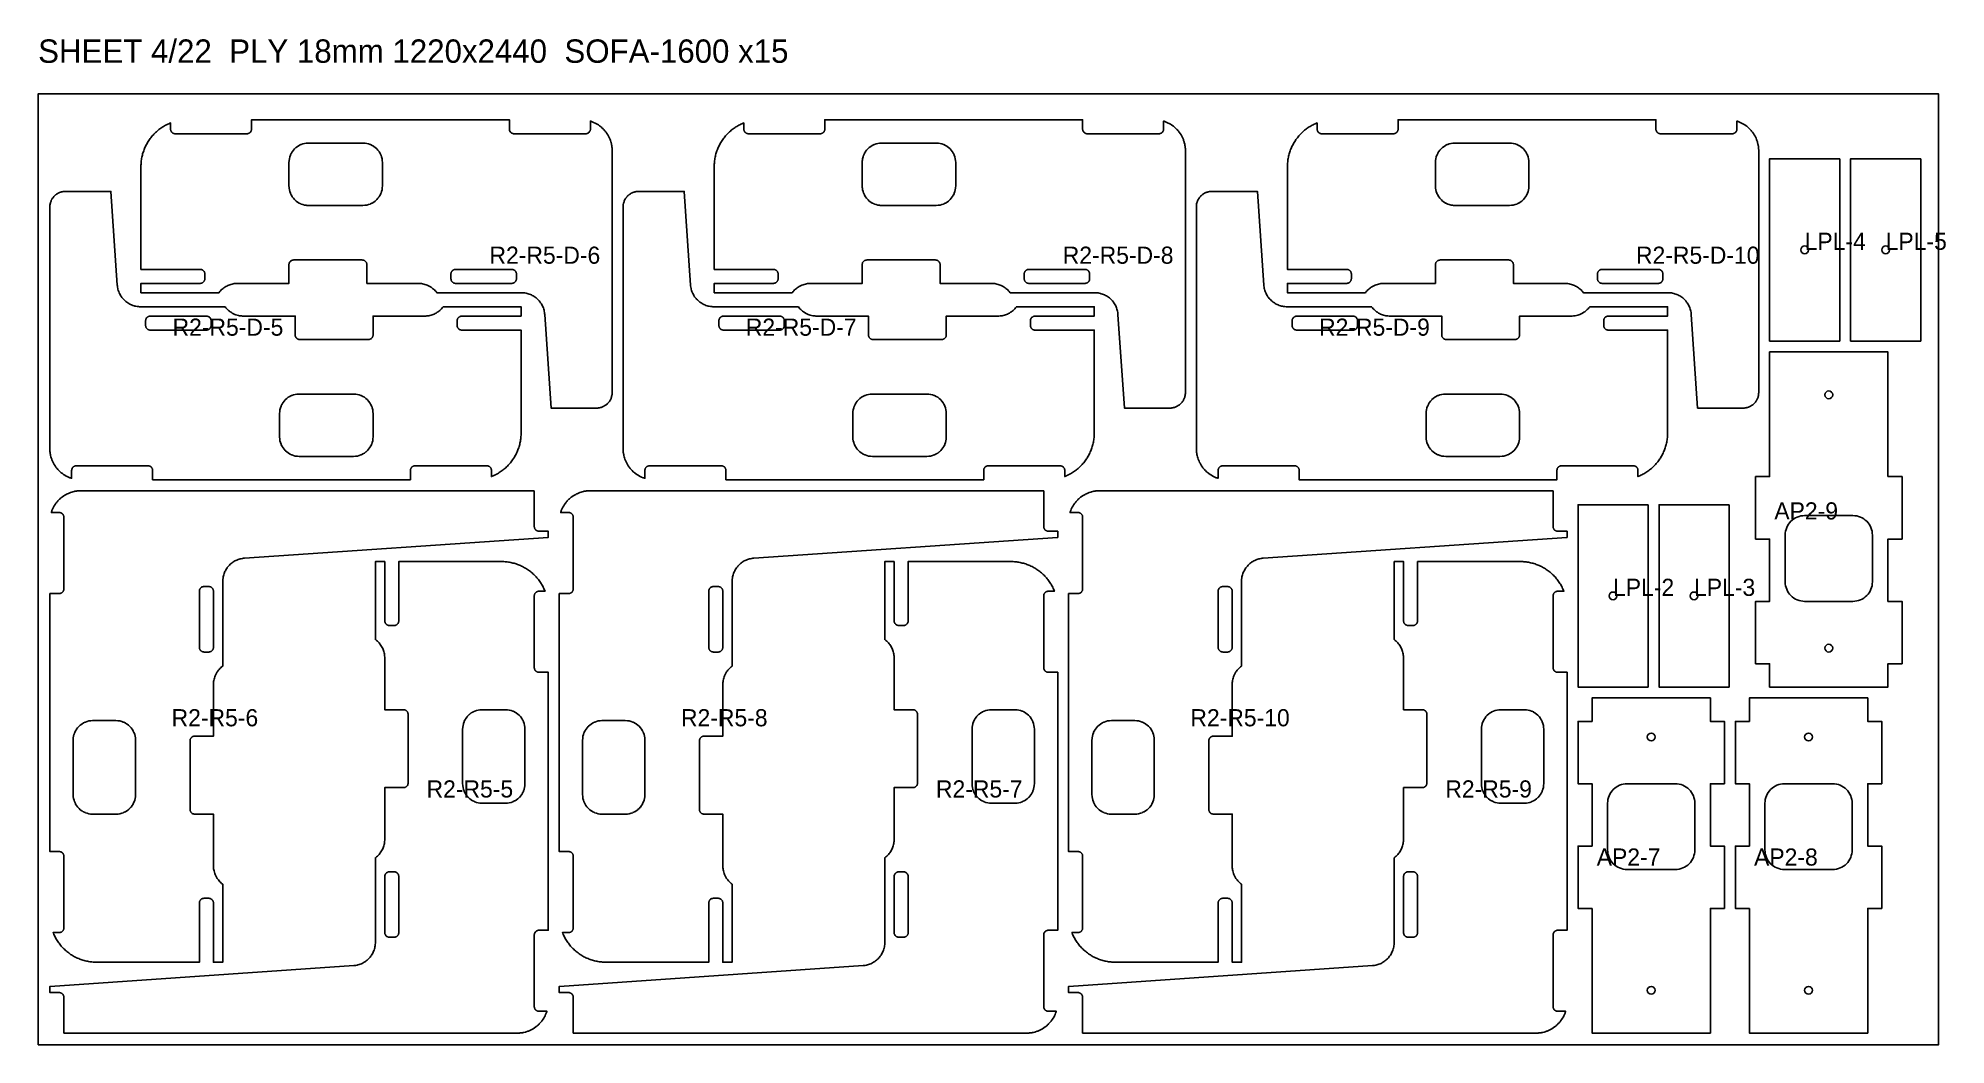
# Model space of a CAD drawing. Header units: millimetres. Extents: x 0 to 59980, y 0 to 1292.
# Drawn here: x 8220 to 10669, y 0 to 1292 of the extents above; entities that cross this region are included whole.
import ezdxf

# ---------------------------------------------------------------- set-up
doc = ezdxf.new("R2010")
doc.units = ezdxf.units.MM
for name, color, linetype in [('CUT_IN', 5, 'Continuous'), ('CUT_OUT', 1, 'Continuous'), ('DRILL', 3, 'Continuous'), ('LABEL', 7, 'Continuous'), ('SHEET', 8, 'Continuous')]:
    doc.layers.add(name, color=color, linetype=linetype)

msp = doc.modelspace()

# ---------------------------------------------------------------- texts
at = {"layer": 'LABEL'}
for s, height, p in [('SHEET 4/22  PLY 18mm 1220x2440  SOFA-1600 x15', 30, (8220, 1260)), ('LPL-4', 22, (10488, 1020)), ('LPL-5', 22, (10592, 1020)), ('R2-R5-D-6', 22, (8799.44, 1002.17)), ('R2-R5-D-8', 22, (9535.44, 1002.17)), ('R2-R5-D-10', 22, (10271.44, 1002.17)), ('R2-R5-D-5', 22, (8392.56, 909.83)), ('R2-R5-D-7', 22, (9128.56, 909.83)), ('R2-R5-D-9', 22, (9864.56, 909.83)), ('AP2-9', 22, (10449.06, 674.06)), ('LPL-2', 22, (10242, 576)), ('LPL-3', 22, (10346, 576)), ('R2-R5-6', 22, (8391.33, 408.67)), ('R2-R5-8', 22, (9045.33, 408.67)), ('R2-R5-10', 22, (9699.33, 408.67)), ('R2-R5-5', 22, (8718.67, 317.33)), ('R2-R5-7', 22, (9372.67, 317.33)), ('R2-R5-9', 22, (10026.67, 317.33)), ('AP2-7', 22, (10221.06, 229.94)), ('AP2-8', 22, (10423.06, 229.94))]:
    msp.add_text(s, height=height, dxfattribs=at).set_placement(p)

# ---------------------------------------------------------------- linework, layer by layer
at = {"layer": 'CUT_IN'}
for points in [[(8546.22, 1088.11), (8547.68, 1086.14), (8549.12, 1084.54), (8549.54, 1084.12), (8551.14, 1082.68), (8553.11, 1081.22), (8554.96, 1080.1), (8555.22, 1079.96), (8557.17, 1079.03), (8557.71, 1078.8), (8559.74, 1078.08), (8562.12, 1077.49), (8564.26, 1077.16), (8564.84, 1077.11), (8567.15, 1077), (8636.85, 1077), (8639.45, 1077.13), (8639.74, 1077.16), (8641.88, 1077.49), (8644.26, 1078.08), (8646.29, 1078.8), (8646.83, 1079.03), (8648.52, 1079.83), (8649.04, 1080.1), (8650.89, 1081.22), (8652.86, 1082.68), (8654.46, 1084.12), (8654.88, 1084.54), (8656.32, 1086.14), (8657.61, 1087.87), (8657.94, 1088.36), (8658.9, 1089.96), (8659.04, 1090.22), (8659.97, 1092.17), (8660.2, 1092.71), (8660.92, 1094.74), (8661.51, 1097.12), (8661.84, 1099.26), (8661.87, 1099.55), (8662, 1102.15), (8661.99, 1132.15), (8661.87, 1134.45), (8661.84, 1134.74), (8661.51, 1136.88), (8660.92, 1139.26), (8660.2, 1141.29), (8659.97, 1141.83), (8659.04, 1143.78), (8658.9, 1144.04), (8657.94, 1145.64), (8657.61, 1146.13), (8656.32, 1147.86), (8654.88, 1149.46), (8654.46, 1149.88), (8652.86, 1151.32), (8651.13, 1152.61), (8650.64, 1152.94), (8649.04, 1153.9), (8648.78, 1154.04), (8646.83, 1154.97), (8646.29, 1155.2), (8644.26, 1155.92), (8643.97, 1156), (8641.88, 1156.51), (8639.74, 1156.84), (8639.16, 1156.89), (8636.85, 1157), (8567.15, 1157), (8564.55, 1156.87), (8564.26, 1156.84), (8562.12, 1156.51), (8559.74, 1155.92), (8557.71, 1155.2), (8557.17, 1154.97), (8555.48, 1154.17), (8554.96, 1153.9), (8553.11, 1152.78), (8551.14, 1151.32), (8550.92, 1151.13), (8549.54, 1149.88), (8549.12, 1149.46), (8547.68, 1147.86), (8546.39, 1146.13), (8546.06, 1145.64), (8545.1, 1144.04), (8544.96, 1143.78), (8544.03, 1141.83), (8543.8, 1141.29), (8543.08, 1139.26), (8542.49, 1136.88), (8542.16, 1134.74), (8542.13, 1134.45), (8542, 1131.85), (8542, 1102.15), (8542.11, 1099.84), (8542.16, 1099.26), (8542.49, 1097.12), (8543.08, 1094.74), (8543.8, 1092.71), (8543.91, 1092.44), (8544.83, 1090.48), (8545.1, 1089.96), (8546.22, 1088.11)], [(9282.22, 1088.11), (9283.68, 1086.14), (9285.12, 1084.54), (9285.54, 1084.12), (9287.14, 1082.68), (9289.11, 1081.22), (9290.96, 1080.1), (9291.22, 1079.96), (9293.17, 1079.03), (9293.71, 1078.8), (9295.74, 1078.08), (9298.12, 1077.49), (9300.26, 1077.16), (9300.84, 1077.11), (9303.15, 1077), (9372.85, 1077), (9375.45, 1077.13), (9375.74, 1077.16), (9377.88, 1077.49), (9380.26, 1078.08), (9382.29, 1078.8), (9382.83, 1079.03), (9384.52, 1079.83), (9385.04, 1080.1), (9386.89, 1081.22), (9388.86, 1082.68), (9390.46, 1084.12), (9390.88, 1084.54), (9392.32, 1086.14), (9393.61, 1087.87), (9393.94, 1088.36), (9394.9, 1089.96), (9395.04, 1090.22), (9395.97, 1092.17), (9396.2, 1092.71), (9396.92, 1094.74), (9397.51, 1097.12), (9397.84, 1099.26), (9397.87, 1099.55), (9398, 1102.15), (9397.99, 1132.15), (9397.87, 1134.45), (9397.84, 1134.74), (9397.51, 1136.88), (9396.92, 1139.26), (9396.2, 1141.29), (9395.97, 1141.83), (9395.04, 1143.78), (9394.9, 1144.04), (9393.94, 1145.64), (9393.61, 1146.13), (9392.32, 1147.86), (9390.88, 1149.46), (9390.46, 1149.88), (9388.86, 1151.32), (9387.13, 1152.61), (9386.64, 1152.94), (9385.04, 1153.9), (9384.78, 1154.04), (9382.83, 1154.97), (9382.29, 1155.2), (9380.26, 1155.92), (9379.97, 1156), (9377.88, 1156.51), (9375.74, 1156.84), (9375.16, 1156.89), (9372.85, 1157), (9303.15, 1157), (9300.55, 1156.87), (9300.26, 1156.84), (9298.12, 1156.51), (9295.74, 1155.92), (9293.71, 1155.2), (9293.17, 1154.97), (9291.48, 1154.17), (9290.96, 1153.9), (9289.11, 1152.78), (9287.14, 1151.32), (9286.92, 1151.13), (9285.54, 1149.88), (9285.12, 1149.46), (9283.68, 1147.86), (9282.39, 1146.13), (9282.06, 1145.64), (9281.1, 1144.04), (9280.96, 1143.78), (9280.03, 1141.83), (9279.8, 1141.29), (9279.08, 1139.26), (9278.49, 1136.88), (9278.16, 1134.74), (9278.13, 1134.45), (9278, 1131.85), (9278, 1102.15), (9278.11, 1099.84), (9278.16, 1099.26), (9278.49, 1097.12), (9279.08, 1094.74), (9279.8, 1092.71), (9279.91, 1092.44), (9280.83, 1090.48), (9281.1, 1089.96), (9282.22, 1088.11)], [(10018.22, 1088.11), (10019.68, 1086.14), (10021.12, 1084.54), (10021.54, 1084.12), (10023.14, 1082.68), (10025.11, 1081.22), (10026.96, 1080.1), (10027.22, 1079.96), (10029.17, 1079.03), (10029.71, 1078.8), (10031.74, 1078.08), (10034.12, 1077.49), (10036.26, 1077.16), (10036.84, 1077.11), (10039.15, 1077), (10108.85, 1077), (10111.45, 1077.13), (10111.74, 1077.16), (10113.88, 1077.49), (10116.26, 1078.08), (10118.29, 1078.8), (10118.83, 1079.03), (10120.52, 1079.83), (10121.04, 1080.1), (10122.89, 1081.22), (10124.86, 1082.68), (10126.46, 1084.12), (10126.88, 1084.54), (10128.32, 1086.14), (10129.61, 1087.87), (10129.94, 1088.36), (10130.9, 1089.96), (10131.04, 1090.22), (10131.97, 1092.17), (10132.2, 1092.71), (10132.92, 1094.74), (10133.51, 1097.12), (10133.84, 1099.26), (10133.87, 1099.55), (10134, 1102.15), (10133.99, 1132.15), (10133.87, 1134.45), (10133.84, 1134.74), (10133.51, 1136.88), (10132.92, 1139.26), (10132.2, 1141.29), (10131.97, 1141.83), (10131.04, 1143.78), (10130.9, 1144.04), (10129.94, 1145.64), (10129.61, 1146.13), (10128.32, 1147.86), (10126.88, 1149.46), (10126.46, 1149.88), (10124.86, 1151.32), (10123.13, 1152.61), (10122.64, 1152.94), (10121.04, 1153.9), (10120.78, 1154.04), (10118.83, 1154.97), (10118.29, 1155.2), (10116.26, 1155.92), (10115.97, 1156), (10113.88, 1156.51), (10111.74, 1156.84), (10111.16, 1156.89), (10108.85, 1157), (10039.15, 1157), (10036.55, 1156.87), (10036.26, 1156.84), (10034.12, 1156.51), (10031.74, 1155.92), (10029.71, 1155.2), (10029.17, 1154.97), (10027.48, 1154.17), (10026.96, 1153.9), (10025.11, 1152.78), (10023.14, 1151.32), (10022.92, 1151.13), (10021.54, 1149.88), (10021.12, 1149.46), (10019.68, 1147.86), (10018.39, 1146.13), (10018.06, 1145.64), (10017.1, 1144.04), (10016.96, 1143.78), (10016.03, 1141.83), (10015.8, 1141.29), (10015.08, 1139.26), (10014.49, 1136.88), (10014.16, 1134.74), (10014.13, 1134.45), (10014, 1131.85), (10014, 1102.15), (10014.11, 1099.84), (10014.16, 1099.26), (10014.49, 1097.12), (10015.08, 1094.74), (10015.8, 1092.71), (10015.91, 1092.44), (10016.83, 1090.48), (10017.1, 1089.96), (10018.22, 1088.11)], [(8828.88, 977.06), (8829.46, 977.18), (8830.02, 977.35), (8830.57, 977.58), (8831.08, 977.85), (8831.57, 978.18), (8831.81, 978.36), (8832.03, 978.55), (8832.45, 978.97), (8832.64, 979.19), (8832.82, 979.43), (8833.15, 979.92), (8833.42, 980.43), (8833.65, 980.98), (8833.82, 981.54), (8833.94, 982.12), (8833.99, 982.71), (8833.99, 989.29), (8833.94, 989.88), (8833.82, 990.46), (8833.65, 991.02), (8833.54, 991.3), (8833.42, 991.57), (8833.15, 992.08), (8832.82, 992.57), (8832.64, 992.81), (8832.45, 993.03), (8832.03, 993.45), (8831.81, 993.64), (8831.33, 993.99), (8831.08, 994.15), (8830.83, 994.29), (8830.3, 994.54), (8830.02, 994.65), (8829.46, 994.82), (8828.88, 994.94), (8828.59, 994.97), (8828, 995), (8755.71, 994.99), (8755.12, 994.94), (8754.54, 994.82), (8753.98, 994.65), (8753.7, 994.54), (8753.17, 994.29), (8752.92, 994.15), (8752.43, 993.82), (8752.19, 993.64), (8751.97, 993.45), (8751.55, 993.03), (8751.36, 992.81), (8751.01, 992.33), (8750.71, 991.83), (8750.46, 991.3), (8750.35, 991.02), (8750.18, 990.46), (8750.06, 989.88), (8750.03, 989.59), (8750, 989), (8750.01, 982.71), (8750.06, 982.12), (8750.18, 981.54), (8750.35, 980.98), (8750.46, 980.7), (8750.58, 980.43), (8750.85, 979.92), (8751.18, 979.43), (8751.36, 979.19), (8751.55, 978.97), (8751.97, 978.55), (8752.19, 978.36), (8752.67, 978.01), (8752.92, 977.85), (8753.17, 977.71), (8753.7, 977.46), (8753.98, 977.35), (8754.54, 977.18), (8755.12, 977.06), (8755.41, 977.03), (8756, 977), (8828, 977), (8828.59, 977.03), (8828.88, 977.06)], [(9564.88, 977.06), (9565.46, 977.18), (9566.02, 977.35), (9566.57, 977.58), (9567.08, 977.85), (9567.57, 978.18), (9567.81, 978.36), (9568.03, 978.55), (9568.45, 978.97), (9568.64, 979.19), (9568.82, 979.43), (9569.15, 979.92), (9569.42, 980.43), (9569.65, 980.98), (9569.82, 981.54), (9569.94, 982.12), (9569.99, 982.71), (9569.99, 989.29), (9569.94, 989.88), (9569.82, 990.46), (9569.65, 991.02), (9569.54, 991.3), (9569.42, 991.57), (9569.15, 992.08), (9568.82, 992.57), (9568.64, 992.81), (9568.45, 993.03), (9568.03, 993.45), (9567.81, 993.64), (9567.33, 993.99), (9567.08, 994.15), (9566.83, 994.29), (9566.3, 994.54), (9566.02, 994.65), (9565.46, 994.82), (9564.88, 994.94), (9564.59, 994.97), (9564, 995), (9491.71, 994.99), (9491.12, 994.94), (9490.54, 994.82), (9489.98, 994.65), (9489.7, 994.54), (9489.17, 994.29), (9488.92, 994.15), (9488.43, 993.82), (9488.19, 993.64), (9487.97, 993.45), (9487.55, 993.03), (9487.36, 992.81), (9487.01, 992.33), (9486.71, 991.83), (9486.46, 991.3), (9486.35, 991.02), (9486.18, 990.46), (9486.06, 989.88), (9486.03, 989.59), (9486, 989), (9486.01, 982.71), (9486.06, 982.12), (9486.18, 981.54), (9486.35, 980.98), (9486.46, 980.7), (9486.58, 980.43), (9486.85, 979.92), (9487.18, 979.43), (9487.36, 979.19), (9487.55, 978.97), (9487.97, 978.55), (9488.19, 978.36), (9488.67, 978.01), (9488.92, 977.85), (9489.17, 977.71), (9489.7, 977.46), (9489.98, 977.35), (9490.54, 977.18), (9491.12, 977.06), (9491.41, 977.03), (9492, 977), (9564, 977), (9564.59, 977.03), (9564.88, 977.06)], [(10300.88, 977.06), (10301.46, 977.18), (10302.02, 977.35), (10302.57, 977.58), (10303.08, 977.85), (10303.57, 978.18), (10303.81, 978.36), (10304.03, 978.55), (10304.45, 978.97), (10304.64, 979.19), (10304.82, 979.43), (10305.15, 979.92), (10305.42, 980.43), (10305.65, 980.98), (10305.82, 981.54), (10305.94, 982.12), (10305.99, 982.71), (10305.99, 989.29), (10305.94, 989.88), (10305.82, 990.46), (10305.65, 991.02), (10305.54, 991.3), (10305.42, 991.57), (10305.15, 992.08), (10304.82, 992.57), (10304.64, 992.81), (10304.45, 993.03), (10304.03, 993.45), (10303.81, 993.64), (10303.33, 993.99), (10303.08, 994.15), (10302.83, 994.29), (10302.3, 994.54), (10302.02, 994.65), (10301.46, 994.82), (10300.88, 994.94), (10300.59, 994.97), (10300, 995), (10227.71, 994.99), (10227.12, 994.94), (10226.54, 994.82), (10225.98, 994.65), (10225.7, 994.54), (10225.17, 994.29), (10224.92, 994.15), (10224.43, 993.82), (10224.19, 993.64), (10223.97, 993.45), (10223.55, 993.03), (10223.36, 992.81), (10223.01, 992.33), (10222.71, 991.83), (10222.46, 991.3), (10222.35, 991.02), (10222.18, 990.46), (10222.06, 989.88), (10222.03, 989.59), (10222, 989), (10222.01, 982.71), (10222.06, 982.12), (10222.18, 981.54), (10222.35, 980.98), (10222.46, 980.7), (10222.58, 980.43), (10222.85, 979.92), (10223.18, 979.43), (10223.36, 979.19), (10223.55, 978.97), (10223.97, 978.55), (10224.19, 978.36), (10224.67, 978.01), (10224.92, 977.85), (10225.17, 977.71), (10225.7, 977.46), (10225.98, 977.35), (10226.54, 977.18), (10227.12, 977.06), (10227.41, 977.03), (10228, 977), (10300, 977), (10300.59, 977.03), (10300.88, 977.06)], [(8363.12, 934.94), (8362.54, 934.82), (8361.98, 934.65), (8361.43, 934.42), (8360.92, 934.15), (8360.43, 933.82), (8360.19, 933.64), (8359.97, 933.45), (8359.55, 933.03), (8359.36, 932.81), (8359.18, 932.57), (8358.85, 932.08), (8358.58, 931.57), (8358.35, 931.02), (8358.18, 930.46), (8358.06, 929.88), (8358.01, 929.29), (8358.01, 922.71), (8358.06, 922.12), (8358.18, 921.54), (8358.35, 920.98), (8358.46, 920.7), (8358.58, 920.43), (8358.85, 919.92), (8359.18, 919.43), (8359.36, 919.19), (8359.55, 918.97), (8359.97, 918.55), (8360.19, 918.36), (8360.67, 918.01), (8360.92, 917.85), (8361.17, 917.71), (8361.7, 917.46), (8361.98, 917.35), (8362.54, 917.18), (8363.12, 917.06), (8363.41, 917.03), (8364, 917), (8436.29, 917.01), (8436.88, 917.06), (8437.46, 917.18), (8438.02, 917.35), (8438.3, 917.46), (8438.83, 917.71), (8439.08, 917.85), (8439.57, 918.18), (8439.81, 918.36), (8440.03, 918.55), (8440.45, 918.97), (8440.64, 919.19), (8440.99, 919.67), (8441.29, 920.17), (8441.54, 920.7), (8441.65, 920.98), (8441.82, 921.54), (8441.94, 922.12), (8441.97, 922.41), (8442, 923), (8441.99, 929.29), (8441.94, 929.88), (8441.82, 930.46), (8441.65, 931.02), (8441.54, 931.3), (8441.42, 931.57), (8441.15, 932.08), (8440.82, 932.57), (8440.64, 932.81), (8440.45, 933.03), (8440.03, 933.45), (8439.81, 933.64), (8439.33, 933.99), (8439.08, 934.15), (8438.83, 934.29), (8438.3, 934.54), (8438.02, 934.65), (8437.46, 934.82), (8436.88, 934.94), (8436.59, 934.97), (8436, 935), (8364, 935), (8363.41, 934.97), (8363.12, 934.94)], [(9099.12, 934.94), (9098.54, 934.82), (9097.98, 934.65), (9097.43, 934.42), (9096.92, 934.15), (9096.43, 933.82), (9096.19, 933.64), (9095.97, 933.45), (9095.55, 933.03), (9095.36, 932.81), (9095.18, 932.57), (9094.85, 932.08), (9094.58, 931.57), (9094.35, 931.02), (9094.18, 930.46), (9094.06, 929.88), (9094.01, 929.29), (9094.01, 922.71), (9094.06, 922.12), (9094.18, 921.54), (9094.35, 920.98), (9094.46, 920.7), (9094.58, 920.43), (9094.85, 919.92), (9095.18, 919.43), (9095.36, 919.19), (9095.55, 918.97), (9095.97, 918.55), (9096.19, 918.36), (9096.67, 918.01), (9096.92, 917.85), (9097.17, 917.71), (9097.7, 917.46), (9097.98, 917.35), (9098.54, 917.18), (9099.12, 917.06), (9099.41, 917.03), (9100, 917), (9172.29, 917.01), (9172.88, 917.06), (9173.46, 917.18), (9174.02, 917.35), (9174.3, 917.46), (9174.83, 917.71), (9175.08, 917.85), (9175.57, 918.18), (9175.81, 918.36), (9176.03, 918.55), (9176.45, 918.97), (9176.64, 919.19), (9176.99, 919.67), (9177.29, 920.17), (9177.54, 920.7), (9177.65, 920.98), (9177.82, 921.54), (9177.94, 922.12), (9177.97, 922.41), (9178, 923), (9177.99, 929.29), (9177.94, 929.88), (9177.82, 930.46), (9177.65, 931.02), (9177.54, 931.3), (9177.42, 931.57), (9177.15, 932.08), (9176.82, 932.57), (9176.64, 932.81), (9176.45, 933.03), (9176.03, 933.45), (9175.81, 933.64), (9175.33, 933.99), (9175.08, 934.15), (9174.83, 934.29), (9174.3, 934.54), (9174.02, 934.65), (9173.46, 934.82), (9172.88, 934.94), (9172.59, 934.97), (9172, 935), (9100, 935), (9099.41, 934.97), (9099.12, 934.94)], [(9835.12, 934.94), (9834.54, 934.82), (9833.98, 934.65), (9833.43, 934.42), (9832.92, 934.15), (9832.43, 933.82), (9832.19, 933.64), (9831.97, 933.45), (9831.55, 933.03), (9831.36, 932.81), (9831.18, 932.57), (9830.85, 932.08), (9830.58, 931.57), (9830.35, 931.02), (9830.18, 930.46), (9830.06, 929.88), (9830.01, 929.29), (9830.01, 922.71), (9830.06, 922.12), (9830.18, 921.54), (9830.35, 920.98), (9830.46, 920.7), (9830.58, 920.43), (9830.85, 919.92), (9831.18, 919.43), (9831.36, 919.19), (9831.55, 918.97), (9831.97, 918.55), (9832.19, 918.36), (9832.67, 918.01), (9832.92, 917.85), (9833.17, 917.71), (9833.7, 917.46), (9833.98, 917.35), (9834.54, 917.18), (9835.12, 917.06), (9835.41, 917.03), (9836, 917), (9908.29, 917.01), (9908.88, 917.06), (9909.46, 917.18), (9910.02, 917.35), (9910.3, 917.46), (9910.83, 917.71), (9911.08, 917.85), (9911.57, 918.18), (9911.81, 918.36), (9912.03, 918.55), (9912.45, 918.97), (9912.64, 919.19), (9912.99, 919.67), (9913.29, 920.17), (9913.54, 920.7), (9913.65, 920.98), (9913.82, 921.54), (9913.94, 922.12), (9913.97, 922.41), (9914, 923), (9913.99, 929.29), (9913.94, 929.88), (9913.82, 930.46), (9913.65, 931.02), (9913.54, 931.3), (9913.42, 931.57), (9913.15, 932.08), (9912.82, 932.57), (9912.64, 932.81), (9912.45, 933.03), (9912.03, 933.45), (9911.81, 933.64), (9911.33, 933.99), (9911.08, 934.15), (9910.83, 934.29), (9910.3, 934.54), (9910.02, 934.65), (9909.46, 934.82), (9908.88, 934.94), (9908.59, 934.97), (9908, 935), (9836, 935), (9835.41, 934.97), (9835.12, 934.94)], [(8645.78, 823.89), (8644.32, 825.86), (8642.88, 827.46), (8642.46, 827.88), (8640.86, 829.32), (8638.89, 830.78), (8637.04, 831.9), (8636.78, 832.04), (8634.83, 832.97), (8634.29, 833.2), (8632.26, 833.92), (8629.88, 834.51), (8627.74, 834.84), (8627.16, 834.89), (8624.85, 835), (8555.15, 835), (8552.55, 834.87), (8552.26, 834.84), (8550.12, 834.51), (8547.74, 833.92), (8545.71, 833.2), (8545.17, 832.97), (8543.48, 832.17), (8542.96, 831.9), (8541.11, 830.78), (8539.14, 829.32), (8537.54, 827.88), (8537.12, 827.46), (8535.68, 825.86), (8534.39, 824.13), (8534.06, 823.64), (8533.1, 822.04), (8532.96, 821.78), (8532.03, 819.83), (8531.8, 819.29), (8531.08, 817.26), (8530.49, 814.88), (8530.16, 812.74), (8530.13, 812.45), (8530, 809.85), (8530.01, 779.85), (8530.13, 777.55), (8530.16, 777.26), (8530.49, 775.12), (8531.08, 772.74), (8531.8, 770.71), (8532.03, 770.17), (8532.96, 768.22), (8533.1, 767.96), (8534.06, 766.36), (8534.39, 765.87), (8535.68, 764.14), (8537.12, 762.54), (8537.54, 762.12), (8539.14, 760.68), (8540.87, 759.39), (8541.36, 759.06), (8542.96, 758.1), (8543.22, 757.96), (8545.17, 757.03), (8545.71, 756.8), (8547.74, 756.08), (8548.03, 756), (8550.12, 755.49), (8552.26, 755.16), (8552.84, 755.11), (8555.15, 755), (8624.85, 755), (8627.45, 755.13), (8627.74, 755.16), (8629.88, 755.49), (8632.26, 756.08), (8634.29, 756.8), (8634.83, 757.03), (8636.52, 757.83), (8637.04, 758.1), (8638.89, 759.22), (8640.86, 760.68), (8641.08, 760.87), (8642.46, 762.12), (8642.88, 762.54), (8644.32, 764.14), (8645.61, 765.87), (8645.94, 766.36), (8646.9, 767.96), (8647.04, 768.22), (8647.97, 770.17), (8648.2, 770.71), (8648.92, 772.74), (8649.51, 775.12), (8649.84, 777.26), (8649.87, 777.55), (8650, 780.15), (8650, 809.85), (8649.89, 812.16), (8649.84, 812.74), (8649.51, 814.88), (8648.92, 817.26), (8648.2, 819.29), (8648.09, 819.56), (8647.17, 821.52), (8646.9, 822.04), (8645.78, 823.89)], [(9381.78, 823.89), (9380.32, 825.86), (9378.88, 827.46), (9378.46, 827.88), (9376.86, 829.32), (9374.89, 830.78), (9373.04, 831.9), (9372.78, 832.04), (9370.83, 832.97), (9370.29, 833.2), (9368.26, 833.92), (9365.88, 834.51), (9363.74, 834.84), (9363.16, 834.89), (9360.85, 835), (9291.15, 835), (9288.55, 834.87), (9288.26, 834.84), (9286.12, 834.51), (9283.74, 833.92), (9281.71, 833.2), (9281.17, 832.97), (9279.48, 832.17), (9278.96, 831.9), (9277.11, 830.78), (9275.14, 829.32), (9273.54, 827.88), (9273.12, 827.46), (9271.68, 825.86), (9270.39, 824.13), (9270.06, 823.64), (9269.1, 822.04), (9268.96, 821.78), (9268.03, 819.83), (9267.8, 819.29), (9267.08, 817.26), (9266.49, 814.88), (9266.16, 812.74), (9266.13, 812.45), (9266, 809.85), (9266.01, 779.85), (9266.13, 777.55), (9266.16, 777.26), (9266.49, 775.12), (9267.08, 772.74), (9267.8, 770.71), (9268.03, 770.17), (9268.96, 768.22), (9269.1, 767.96), (9270.06, 766.36), (9270.39, 765.87), (9271.68, 764.14), (9273.12, 762.54), (9273.54, 762.12), (9275.14, 760.68), (9276.87, 759.39), (9277.36, 759.06), (9278.96, 758.1), (9279.22, 757.96), (9281.17, 757.03), (9281.71, 756.8), (9283.74, 756.08), (9284.03, 756), (9286.12, 755.49), (9288.26, 755.16), (9288.84, 755.11), (9291.15, 755), (9360.85, 755), (9363.45, 755.13), (9363.74, 755.16), (9365.88, 755.49), (9368.26, 756.08), (9370.29, 756.8), (9370.83, 757.03), (9372.52, 757.83), (9373.04, 758.1), (9374.89, 759.22), (9376.86, 760.68), (9377.08, 760.87), (9378.46, 762.12), (9378.88, 762.54), (9380.32, 764.14), (9381.61, 765.87), (9381.94, 766.36), (9382.9, 767.96), (9383.04, 768.22), (9383.97, 770.17), (9384.2, 770.71), (9384.92, 772.74), (9385.51, 775.12), (9385.84, 777.26), (9385.87, 777.55), (9386, 780.15), (9386, 809.85), (9385.89, 812.16), (9385.84, 812.74), (9385.51, 814.88), (9384.92, 817.26), (9384.2, 819.29), (9384.09, 819.56), (9383.17, 821.52), (9382.9, 822.04), (9381.78, 823.89)], [(10117.78, 823.89), (10116.32, 825.86), (10114.88, 827.46), (10114.46, 827.88), (10112.86, 829.32), (10110.89, 830.78), (10109.04, 831.9), (10108.78, 832.04), (10106.83, 832.97), (10106.29, 833.2), (10104.26, 833.92), (10101.88, 834.51), (10099.74, 834.84), (10099.16, 834.89), (10096.85, 835), (10027.15, 835), (10024.55, 834.87), (10024.26, 834.84), (10022.12, 834.51), (10019.74, 833.92), (10017.71, 833.2), (10017.17, 832.97), (10015.48, 832.17), (10014.96, 831.9), (10013.11, 830.78), (10011.14, 829.32), (10009.54, 827.88), (10009.12, 827.46), (10007.68, 825.86), (10006.39, 824.13), (10006.06, 823.64), (10005.1, 822.04), (10004.96, 821.78), (10004.03, 819.83), (10003.8, 819.29), (10003.08, 817.26), (10002.49, 814.88), (10002.16, 812.74), (10002.13, 812.45), (10002, 809.85), (10002.01, 779.85), (10002.13, 777.55), (10002.16, 777.26), (10002.49, 775.12), (10003.08, 772.74), (10003.8, 770.71), (10004.03, 770.17), (10004.96, 768.22), (10005.1, 767.96), (10006.06, 766.36), (10006.39, 765.87), (10007.68, 764.14), (10009.12, 762.54), (10009.54, 762.12), (10011.14, 760.68), (10012.87, 759.39), (10013.36, 759.06), (10014.96, 758.1), (10015.22, 757.96), (10017.17, 757.03), (10017.71, 756.8), (10019.74, 756.08), (10020.03, 756), (10022.12, 755.49), (10024.26, 755.16), (10024.84, 755.11), (10027.15, 755), (10096.85, 755), (10099.45, 755.13), (10099.74, 755.16), (10101.88, 755.49), (10104.26, 756.08), (10106.29, 756.8), (10106.83, 757.03), (10108.52, 757.83), (10109.04, 758.1), (10110.89, 759.22), (10112.86, 760.68), (10113.08, 760.87), (10114.46, 762.12), (10114.88, 762.54), (10116.32, 764.14), (10117.61, 765.87), (10117.94, 766.36), (10118.9, 767.96), (10119.04, 768.22), (10119.97, 770.17), (10120.2, 770.71), (10120.92, 772.74), (10121.51, 775.12), (10121.84, 777.26), (10121.87, 777.55), (10122, 780.15), (10122, 809.85), (10121.89, 812.16), (10121.84, 812.74), (10121.51, 814.88), (10120.92, 817.26), (10120.2, 819.29), (10120.09, 819.56), (10119.17, 821.52), (10118.9, 822.04), (10117.78, 823.89)], [(10463, 594), (10463.12, 591.55), (10463.48, 589.12), (10464.08, 586.74), (10464.9, 584.43), (10465.95, 582.22), (10467.21, 580.11), (10468.67, 578.14), (10470.32, 576.32), (10472.14, 574.67), (10474.11, 573.21), (10476.22, 571.95), (10478.43, 570.9), (10480.74, 570.08), (10483.12, 569.48), (10485.55, 569.12), (10488, 569), (10550, 569), (10552.45, 569.12), (10554.88, 569.48), (10557.26, 570.08), (10559.57, 570.9), (10561.78, 571.95), (10563.89, 573.21), (10565.86, 574.67), (10567.68, 576.32), (10569.33, 578.14), (10570.79, 580.11), (10572.05, 582.22), (10573.1, 584.43), (10573.92, 586.74), (10574.52, 589.12), (10574.88, 591.55), (10575, 594), (10575, 654), (10574.88, 656.45), (10574.52, 658.88), (10573.92, 661.26), (10573.1, 663.57), (10572.05, 665.78), (10570.79, 667.89), (10569.33, 669.86), (10567.68, 671.68), (10565.86, 673.33), (10563.89, 674.79), (10561.78, 676.05), (10559.57, 677.1), (10557.26, 677.92), (10554.88, 678.52), (10552.45, 678.88), (10550, 679), (10488, 679), (10485.55, 678.88), (10483.12, 678.52), (10480.74, 677.92), (10478.43, 677.1), (10476.22, 676.05), (10474.11, 674.79), (10472.14, 673.33), (10470.32, 671.68), (10468.67, 669.86), (10467.21, 667.89), (10465.95, 665.78), (10464.9, 663.57), (10464.08, 661.26), (10463.48, 658.88), (10463.12, 656.45), (10463, 654), (10463, 594)], [(8445, 582), (8444.97, 582.59), (8444.94, 582.88), (8444.82, 583.46), (8444.65, 584.02), (8444.42, 584.57), (8444.15, 585.08), (8443.82, 585.57), (8443.64, 585.81), (8443.45, 586.03), (8443.03, 586.45), (8442.81, 586.64), (8442.57, 586.82), (8442.08, 587.15), (8441.57, 587.42), (8441.02, 587.65), (8440.46, 587.82), (8439.88, 587.94), (8439.29, 587.99), (8432.71, 587.99), (8432.12, 587.94), (8431.54, 587.82), (8430.98, 587.65), (8430.7, 587.54), (8430.43, 587.42), (8429.92, 587.15), (8429.43, 586.82), (8429.19, 586.64), (8428.97, 586.45), (8428.55, 586.03), (8428.36, 585.81), (8428.01, 585.33), (8427.85, 585.08), (8427.71, 584.83), (8427.46, 584.3), (8427.35, 584.02), (8427.18, 583.46), (8427.06, 582.88), (8427.03, 582.59), (8427, 582), (8427.01, 509.71), (8427.06, 509.12), (8427.18, 508.54), (8427.35, 507.98), (8427.46, 507.7), (8427.71, 507.17), (8427.85, 506.92), (8428.18, 506.43), (8428.36, 506.19), (8428.55, 505.97), (8428.97, 505.55), (8429.19, 505.36), (8429.67, 505.01), (8430.17, 504.71), (8430.7, 504.46), (8430.98, 504.35), (8431.54, 504.18), (8432.12, 504.06), (8432.41, 504.03), (8433, 504), (8439.29, 504.01), (8439.88, 504.06), (8440.46, 504.18), (8441.02, 504.35), (8441.3, 504.46), (8441.57, 504.58), (8442.08, 504.85), (8442.57, 505.18), (8442.81, 505.36), (8443.03, 505.55), (8443.45, 505.97), (8443.64, 506.19), (8443.99, 506.67), (8444.15, 506.92), (8444.29, 507.17), (8444.54, 507.7), (8444.65, 507.98), (8444.82, 508.54), (8444.94, 509.12), (8444.97, 509.41), (8445, 510), (8445, 582)], [(9099, 582), (9098.97, 582.59), (9098.94, 582.88), (9098.82, 583.46), (9098.65, 584.02), (9098.42, 584.57), (9098.15, 585.08), (9097.82, 585.57), (9097.64, 585.81), (9097.45, 586.03), (9097.03, 586.45), (9096.81, 586.64), (9096.57, 586.82), (9096.08, 587.15), (9095.57, 587.42), (9095.02, 587.65), (9094.46, 587.82), (9093.88, 587.94), (9093.29, 587.99), (9086.71, 587.99), (9086.12, 587.94), (9085.54, 587.82), (9084.98, 587.65), (9084.7, 587.54), (9084.43, 587.42), (9083.92, 587.15), (9083.43, 586.82), (9083.19, 586.64), (9082.97, 586.45), (9082.55, 586.03), (9082.36, 585.81), (9082.01, 585.33), (9081.85, 585.08), (9081.71, 584.83), (9081.46, 584.3), (9081.35, 584.02), (9081.18, 583.46), (9081.06, 582.88), (9081.03, 582.59), (9081, 582), (9081.01, 509.71), (9081.06, 509.12), (9081.18, 508.54), (9081.35, 507.98), (9081.46, 507.7), (9081.71, 507.17), (9081.85, 506.92), (9082.18, 506.43), (9082.36, 506.19), (9082.55, 505.97), (9082.97, 505.55), (9083.19, 505.36), (9083.67, 505.01), (9084.17, 504.71), (9084.7, 504.46), (9084.98, 504.35), (9085.54, 504.18), (9086.12, 504.06), (9086.41, 504.03), (9087, 504), (9093.29, 504.01), (9093.88, 504.06), (9094.46, 504.18), (9095.02, 504.35), (9095.3, 504.46), (9095.57, 504.58), (9096.08, 504.85), (9096.57, 505.18), (9096.81, 505.36), (9097.03, 505.55), (9097.45, 505.97), (9097.64, 506.19), (9097.99, 506.67), (9098.15, 506.92), (9098.29, 507.17), (9098.54, 507.7), (9098.65, 507.98), (9098.82, 508.54), (9098.94, 509.12), (9098.97, 509.41), (9099, 510), (9099, 582)], [(9753, 582), (9752.97, 582.59), (9752.94, 582.88), (9752.82, 583.46), (9752.65, 584.02), (9752.42, 584.57), (9752.15, 585.08), (9751.82, 585.57), (9751.64, 585.81), (9751.45, 586.03), (9751.03, 586.45), (9750.81, 586.64), (9750.57, 586.82), (9750.08, 587.15), (9749.57, 587.42), (9749.02, 587.65), (9748.46, 587.82), (9747.88, 587.94), (9747.29, 587.99), (9740.71, 587.99), (9740.12, 587.94), (9739.54, 587.82), (9738.98, 587.65), (9738.7, 587.54), (9738.43, 587.42), (9737.92, 587.15), (9737.43, 586.82), (9737.19, 586.64), (9736.97, 586.45), (9736.55, 586.03), (9736.36, 585.81), (9736.01, 585.33), (9735.85, 585.08), (9735.71, 584.83), (9735.46, 584.3), (9735.35, 584.02), (9735.18, 583.46), (9735.06, 582.88), (9735.03, 582.59), (9735, 582), (9735.01, 509.71), (9735.06, 509.12), (9735.18, 508.54), (9735.35, 507.98), (9735.46, 507.7), (9735.71, 507.17), (9735.85, 506.92), (9736.18, 506.43), (9736.36, 506.19), (9736.55, 505.97), (9736.97, 505.55), (9737.19, 505.36), (9737.67, 505.01), (9738.17, 504.71), (9738.7, 504.46), (9738.98, 504.35), (9739.54, 504.18), (9740.12, 504.06), (9740.41, 504.03), (9741, 504), (9747.29, 504.01), (9747.88, 504.06), (9748.46, 504.18), (9749.02, 504.35), (9749.3, 504.46), (9749.57, 504.58), (9750.08, 504.85), (9750.57, 505.18), (9750.81, 505.36), (9751.03, 505.55), (9751.45, 505.97), (9751.64, 506.19), (9751.99, 506.67), (9752.15, 506.92), (9752.29, 507.17), (9752.54, 507.7), (9752.65, 507.98), (9752.82, 508.54), (9752.94, 509.12), (9752.97, 509.41), (9753, 510), (9753, 582)], [(8778.48, 427.17), (8777.96, 426.9), (8776.11, 425.78), (8774.14, 424.32), (8773.92, 424.13), (8772.54, 422.88), (8772.33, 422.67), (8772.12, 422.46), (8770.87, 421.08), (8770.68, 420.86), (8769.22, 418.89), (8768.1, 417.04), (8767.96, 416.78), (8767.03, 414.83), (8766.8, 414.29), (8766.08, 412.26), (8766, 411.97), (8765.49, 409.88), (8765.16, 407.74), (8765.11, 407.16), (8765, 404.85), (8765, 335.15), (8765.13, 332.55), (8765.16, 332.26), (8765.49, 330.12), (8766.08, 327.74), (8766.8, 325.71), (8767.03, 325.17), (8767.83, 323.48), (8768.1, 322.96), (8769.22, 321.11), (8770.5, 319.38), (8770.68, 319.14), (8770.87, 318.92), (8772.12, 317.54), (8772.54, 317.12), (8774.14, 315.68), (8775.87, 314.39), (8776.36, 314.06), (8777.96, 313.1), (8778.22, 312.96), (8780.17, 312.03), (8780.71, 311.8), (8782.74, 311.08), (8785.12, 310.49), (8787.26, 310.16), (8787.55, 310.13), (8790.15, 310), (8820.15, 310.01), (8822.45, 310.13), (8822.74, 310.16), (8824.88, 310.49), (8827.26, 311.08), (8829.29, 311.8), (8829.83, 312.03), (8831.78, 312.96), (8832.04, 313.1), (8833.64, 314.06), (8834.13, 314.39), (8835.86, 315.68), (8837.46, 317.12), (8837.88, 317.54), (8839.32, 319.14), (8840.61, 320.87), (8840.94, 321.36), (8841.9, 322.96), (8842.04, 323.22), (8842.97, 325.17), (8843.2, 325.71), (8843.92, 327.74), (8844, 328.03), (8844.51, 330.12), (8844.84, 332.26), (8844.89, 332.84), (8845, 335.15), (8845, 404.85), (8844.87, 407.45), (8844.84, 407.74), (8844.51, 409.88), (8843.92, 412.26), (8843.2, 414.29), (8842.97, 414.83), (8842.17, 416.52), (8841.9, 417.04), (8840.78, 418.89), (8839.5, 420.62), (8839.32, 420.86), (8839.13, 421.08), (8837.88, 422.46), (8837.46, 422.88), (8835.86, 424.32), (8834.13, 425.61), (8833.64, 425.94), (8832.04, 426.9), (8831.78, 427.04), (8829.83, 427.97), (8829.29, 428.2), (8827.26, 428.92), (8824.88, 429.51), (8822.74, 429.84), (8822.45, 429.87), (8819.85, 430), (8790.15, 430), (8787.84, 429.89), (8787.26, 429.84), (8785.12, 429.51), (8782.74, 428.92), (8780.71, 428.2), (8780.44, 428.09), (8778.48, 427.17)], [(9432.48, 427.17), (9431.96, 426.9), (9430.11, 425.78), (9428.14, 424.32), (9427.92, 424.13), (9426.54, 422.88), (9426.33, 422.67), (9426.12, 422.46), (9424.87, 421.08), (9424.68, 420.86), (9423.22, 418.89), (9422.1, 417.04), (9421.96, 416.78), (9421.03, 414.83), (9420.8, 414.29), (9420.08, 412.26), (9420, 411.97), (9419.49, 409.88), (9419.16, 407.74), (9419.11, 407.16), (9419, 404.85), (9419, 335.15), (9419.13, 332.55), (9419.16, 332.26), (9419.49, 330.12), (9420.08, 327.74), (9420.8, 325.71), (9421.03, 325.17), (9421.83, 323.48), (9422.1, 322.96), (9423.22, 321.11), (9424.5, 319.38), (9424.68, 319.14), (9424.87, 318.92), (9426.12, 317.54), (9426.54, 317.12), (9428.14, 315.68), (9429.87, 314.39), (9430.36, 314.06), (9431.96, 313.1), (9432.22, 312.96), (9434.17, 312.03), (9434.71, 311.8), (9436.74, 311.08), (9439.12, 310.49), (9441.26, 310.16), (9441.55, 310.13), (9444.15, 310), (9474.15, 310.01), (9476.45, 310.13), (9476.74, 310.16), (9478.88, 310.49), (9481.26, 311.08), (9483.29, 311.8), (9483.83, 312.03), (9485.78, 312.96), (9486.04, 313.1), (9487.64, 314.06), (9488.13, 314.39), (9489.86, 315.68), (9491.46, 317.12), (9491.88, 317.54), (9493.32, 319.14), (9494.61, 320.87), (9494.94, 321.36), (9495.9, 322.96), (9496.04, 323.22), (9496.97, 325.17), (9497.2, 325.71), (9497.92, 327.74), (9498, 328.03), (9498.51, 330.12), (9498.84, 332.26), (9498.89, 332.84), (9499, 335.15), (9499, 404.85), (9498.87, 407.45), (9498.84, 407.74), (9498.51, 409.88), (9497.92, 412.26), (9497.2, 414.29), (9496.97, 414.83), (9496.17, 416.52), (9495.9, 417.04), (9494.78, 418.89), (9493.5, 420.62), (9493.32, 420.86), (9493.13, 421.08), (9491.88, 422.46), (9491.46, 422.88), (9489.86, 424.32), (9488.13, 425.61), (9487.64, 425.94), (9486.04, 426.9), (9485.78, 427.04), (9483.83, 427.97), (9483.29, 428.2), (9481.26, 428.92), (9478.88, 429.51), (9476.74, 429.84), (9476.45, 429.87), (9473.85, 430), (9444.15, 430), (9441.84, 429.89), (9441.26, 429.84), (9439.12, 429.51), (9436.74, 428.92), (9434.71, 428.2), (9434.44, 428.09), (9432.48, 427.17)], [(10086.48, 427.17), (10085.96, 426.9), (10084.11, 425.78), (10082.14, 424.32), (10081.92, 424.13), (10080.54, 422.88), (10080.33, 422.67), (10080.12, 422.46), (10078.87, 421.08), (10078.68, 420.86), (10077.22, 418.89), (10076.1, 417.04), (10075.96, 416.78), (10075.03, 414.83), (10074.8, 414.29), (10074.08, 412.26), (10074, 411.97), (10073.49, 409.88), (10073.16, 407.74), (10073.11, 407.16), (10073, 404.85), (10073, 335.15), (10073.13, 332.55), (10073.16, 332.26), (10073.49, 330.12), (10074.08, 327.74), (10074.8, 325.71), (10075.03, 325.17), (10075.83, 323.48), (10076.1, 322.96), (10077.22, 321.11), (10078.5, 319.38), (10078.68, 319.14), (10078.87, 318.92), (10080.12, 317.54), (10080.54, 317.12), (10082.14, 315.68), (10083.87, 314.39), (10084.36, 314.06), (10085.96, 313.1), (10086.22, 312.96), (10088.17, 312.03), (10088.71, 311.8), (10090.74, 311.08), (10093.12, 310.49), (10095.26, 310.16), (10095.55, 310.13), (10098.15, 310), (10128.15, 310.01), (10130.45, 310.13), (10130.74, 310.16), (10132.88, 310.49), (10135.26, 311.08), (10137.29, 311.8), (10137.83, 312.03), (10139.78, 312.96), (10140.04, 313.1), (10141.64, 314.06), (10142.13, 314.39), (10143.86, 315.68), (10145.46, 317.12), (10145.88, 317.54), (10147.32, 319.14), (10148.61, 320.87), (10148.94, 321.36), (10149.9, 322.96), (10150.04, 323.22), (10150.97, 325.17), (10151.2, 325.71), (10151.92, 327.74), (10152, 328.03), (10152.51, 330.12), (10152.84, 332.26), (10152.89, 332.84), (10153, 335.15), (10153, 404.85), (10152.87, 407.45), (10152.84, 407.74), (10152.51, 409.88), (10151.92, 412.26), (10151.2, 414.29), (10150.97, 414.83), (10150.17, 416.52), (10149.9, 417.04), (10148.78, 418.89), (10147.5, 420.62), (10147.32, 420.86), (10147.13, 421.08), (10145.88, 422.46), (10145.46, 422.88), (10143.86, 424.32), (10142.13, 425.61), (10141.64, 425.94), (10140.04, 426.9), (10139.78, 427.04), (10137.83, 427.97), (10137.29, 428.2), (10135.26, 428.92), (10132.88, 429.51), (10130.74, 429.84), (10130.45, 429.87), (10127.85, 430), (10098.15, 430), (10095.84, 429.89), (10095.26, 429.84), (10093.12, 429.51), (10090.74, 428.92), (10088.71, 428.2), (10088.44, 428.09), (10086.48, 427.17)], [(8331.52, 298.83), (8332.04, 299.1), (8333.89, 300.22), (8335.86, 301.68), (8336.08, 301.87), (8337.46, 303.12), (8337.67, 303.33), (8337.88, 303.54), (8339.13, 304.92), (8339.32, 305.14), (8340.78, 307.11), (8341.9, 308.96), (8342.04, 309.22), (8342.97, 311.17), (8343.2, 311.71), (8343.92, 313.74), (8344, 314.03), (8344.51, 316.12), (8344.84, 318.26), (8344.89, 318.84), (8345, 321.15), (8345, 390.85), (8344.87, 393.45), (8344.84, 393.74), (8344.51, 395.88), (8343.92, 398.26), (8343.2, 400.29), (8342.97, 400.83), (8342.17, 402.52), (8341.9, 403.04), (8340.78, 404.89), (8339.5, 406.62), (8339.32, 406.86), (8339.13, 407.08), (8337.88, 408.46), (8337.46, 408.88), (8335.86, 410.32), (8334.13, 411.61), (8333.64, 411.94), (8332.04, 412.9), (8331.78, 413.04), (8329.83, 413.97), (8329.29, 414.2), (8327.26, 414.92), (8324.88, 415.51), (8322.74, 415.84), (8322.45, 415.87), (8319.85, 416), (8289.85, 415.99), (8287.55, 415.87), (8287.26, 415.84), (8285.12, 415.51), (8282.74, 414.92), (8280.71, 414.2), (8280.17, 413.97), (8278.22, 413.04), (8277.96, 412.9), (8276.36, 411.94), (8275.87, 411.61), (8274.14, 410.32), (8272.54, 408.88), (8272.12, 408.46), (8270.68, 406.86), (8269.39, 405.13), (8269.06, 404.64), (8268.1, 403.04), (8267.96, 402.78), (8267.03, 400.83), (8266.8, 400.29), (8266.08, 398.26), (8266, 397.97), (8265.49, 395.88), (8265.16, 393.74), (8265.11, 393.16), (8265, 390.85), (8265, 321.15), (8265.13, 318.55), (8265.16, 318.26), (8265.49, 316.12), (8266.08, 313.74), (8266.8, 311.71), (8267.03, 311.17), (8267.83, 309.48), (8268.1, 308.96), (8269.22, 307.11), (8270.5, 305.38), (8270.68, 305.14), (8270.87, 304.92), (8272.12, 303.54), (8272.54, 303.12), (8274.14, 301.68), (8275.87, 300.39), (8276.36, 300.06), (8277.96, 299.1), (8278.22, 298.96), (8280.17, 298.03), (8280.71, 297.8), (8282.74, 297.08), (8285.12, 296.49), (8287.26, 296.16), (8287.55, 296.13), (8290.15, 296), (8319.85, 296), (8322.16, 296.11), (8322.74, 296.16), (8324.88, 296.49), (8327.26, 297.08), (8329.29, 297.8), (8329.56, 297.91), (8331.52, 298.83)], [(8985.52, 298.83), (8986.04, 299.1), (8987.89, 300.22), (8989.86, 301.68), (8990.08, 301.87), (8991.46, 303.12), (8991.67, 303.33), (8991.88, 303.54), (8993.13, 304.92), (8993.32, 305.14), (8994.78, 307.11), (8995.9, 308.96), (8996.04, 309.22), (8996.97, 311.17), (8997.2, 311.71), (8997.92, 313.74), (8998, 314.03), (8998.51, 316.12), (8998.84, 318.26), (8998.89, 318.84), (8999, 321.15), (8999, 390.85), (8998.87, 393.45), (8998.84, 393.74), (8998.51, 395.88), (8997.92, 398.26), (8997.2, 400.29), (8996.97, 400.83), (8996.17, 402.52), (8995.9, 403.04), (8994.78, 404.89), (8993.5, 406.62), (8993.32, 406.86), (8993.13, 407.08), (8991.88, 408.46), (8991.46, 408.88), (8989.86, 410.32), (8988.13, 411.61), (8987.64, 411.94), (8986.04, 412.9), (8985.78, 413.04), (8983.83, 413.97), (8983.29, 414.2), (8981.26, 414.92), (8978.88, 415.51), (8976.74, 415.84), (8976.45, 415.87), (8973.85, 416), (8943.85, 415.99), (8941.55, 415.87), (8941.26, 415.84), (8939.12, 415.51), (8936.74, 414.92), (8934.71, 414.2), (8934.17, 413.97), (8932.22, 413.04), (8931.96, 412.9), (8930.36, 411.94), (8929.87, 411.61), (8928.14, 410.32), (8926.54, 408.88), (8926.12, 408.46), (8924.68, 406.86), (8923.39, 405.13), (8923.06, 404.64), (8922.1, 403.04), (8921.96, 402.78), (8921.03, 400.83), (8920.8, 400.29), (8920.08, 398.26), (8920, 397.97), (8919.49, 395.88), (8919.16, 393.74), (8919.11, 393.16), (8919, 390.85), (8919, 321.15), (8919.13, 318.55), (8919.16, 318.26), (8919.49, 316.12), (8920.08, 313.74), (8920.8, 311.71), (8921.03, 311.17), (8921.83, 309.48), (8922.1, 308.96), (8923.22, 307.11), (8924.5, 305.38), (8924.68, 305.14), (8924.87, 304.92), (8926.12, 303.54), (8926.54, 303.12), (8928.14, 301.68), (8929.87, 300.39), (8930.36, 300.06), (8931.96, 299.1), (8932.22, 298.96), (8934.17, 298.03), (8934.71, 297.8), (8936.74, 297.08), (8939.12, 296.49), (8941.26, 296.16), (8941.55, 296.13), (8944.15, 296), (8973.85, 296), (8976.16, 296.11), (8976.74, 296.16), (8978.88, 296.49), (8981.26, 297.08), (8983.29, 297.8), (8983.56, 297.91), (8985.52, 298.83)], [(9639.52, 298.83), (9640.04, 299.1), (9641.89, 300.22), (9643.86, 301.68), (9644.08, 301.87), (9645.46, 303.12), (9645.67, 303.33), (9645.88, 303.54), (9647.13, 304.92), (9647.32, 305.14), (9648.78, 307.11), (9649.9, 308.96), (9650.04, 309.22), (9650.97, 311.17), (9651.2, 311.71), (9651.92, 313.74), (9652, 314.03), (9652.51, 316.12), (9652.84, 318.26), (9652.89, 318.84), (9653, 321.15), (9653, 390.85), (9652.87, 393.45), (9652.84, 393.74), (9652.51, 395.88), (9651.92, 398.26), (9651.2, 400.29), (9650.97, 400.83), (9650.17, 402.52), (9649.9, 403.04), (9648.78, 404.89), (9647.5, 406.62), (9647.32, 406.86), (9647.13, 407.08), (9645.88, 408.46), (9645.46, 408.88), (9643.86, 410.32), (9642.13, 411.61), (9641.64, 411.94), (9640.04, 412.9), (9639.78, 413.04), (9637.83, 413.97), (9637.29, 414.2), (9635.26, 414.92), (9632.88, 415.51), (9630.74, 415.84), (9630.45, 415.87), (9627.85, 416), (9597.85, 415.99), (9595.55, 415.87), (9595.26, 415.84), (9593.12, 415.51), (9590.74, 414.92), (9588.71, 414.2), (9588.17, 413.97), (9586.22, 413.04), (9585.96, 412.9), (9584.36, 411.94), (9583.87, 411.61), (9582.14, 410.32), (9580.54, 408.88), (9580.12, 408.46), (9578.68, 406.86), (9577.39, 405.13), (9577.06, 404.64), (9576.1, 403.04), (9575.96, 402.78), (9575.03, 400.83), (9574.8, 400.29), (9574.08, 398.26), (9574, 397.97), (9573.49, 395.88), (9573.16, 393.74), (9573.11, 393.16), (9573, 390.85), (9573, 321.15), (9573.13, 318.55), (9573.16, 318.26), (9573.49, 316.12), (9574.08, 313.74), (9574.8, 311.71), (9575.03, 311.17), (9575.83, 309.48), (9576.1, 308.96), (9577.22, 307.11), (9578.5, 305.38), (9578.68, 305.14), (9578.87, 304.92), (9580.12, 303.54), (9580.54, 303.12), (9582.14, 301.68), (9583.87, 300.39), (9584.36, 300.06), (9585.96, 299.1), (9586.22, 298.96), (9588.17, 298.03), (9588.71, 297.8), (9590.74, 297.08), (9593.12, 296.49), (9595.26, 296.16), (9595.55, 296.13), (9598.15, 296), (9627.85, 296), (9630.16, 296.11), (9630.74, 296.16), (9632.88, 296.49), (9635.26, 297.08), (9637.29, 297.8), (9637.56, 297.91), (9639.52, 298.83)], [(10347, 310), (10346.88, 312.45), (10346.52, 314.88), (10345.92, 317.26), (10345.1, 319.57), (10344.05, 321.78), (10342.79, 323.89), (10341.33, 325.86), (10339.68, 327.68), (10337.86, 329.33), (10335.89, 330.79), (10333.78, 332.05), (10331.57, 333.1), (10329.26, 333.92), (10326.88, 334.52), (10324.45, 334.88), (10322, 335), (10260, 335), (10257.55, 334.88), (10255.12, 334.52), (10252.74, 333.92), (10250.43, 333.1), (10248.22, 332.05), (10246.11, 330.79), (10244.14, 329.33), (10242.32, 327.68), (10240.67, 325.86), (10239.21, 323.89), (10237.95, 321.78), (10236.9, 319.57), (10236.08, 317.26), (10235.48, 314.88), (10235.12, 312.45), (10235, 310), (10235, 250), (10235.12, 247.55), (10235.48, 245.12), (10236.08, 242.74), (10236.9, 240.43), (10237.95, 238.22), (10239.21, 236.11), (10240.67, 234.14), (10242.32, 232.32), (10244.14, 230.67), (10246.11, 229.21), (10248.22, 227.95), (10250.43, 226.9), (10252.74, 226.08), (10255.12, 225.48), (10257.55, 225.12), (10260, 225), (10322, 225), (10324.45, 225.12), (10326.88, 225.48), (10329.26, 226.08), (10331.57, 226.9), (10333.78, 227.95), (10335.89, 229.21), (10337.86, 230.67), (10339.68, 232.32), (10341.33, 234.14), (10342.79, 236.11), (10344.05, 238.22), (10345.1, 240.43), (10345.92, 242.74), (10346.52, 245.12), (10346.88, 247.55), (10347, 250), (10347, 310)], [(10549, 310), (10548.88, 312.45), (10548.52, 314.88), (10547.92, 317.26), (10547.1, 319.57), (10546.05, 321.78), (10544.79, 323.89), (10543.33, 325.86), (10541.68, 327.68), (10539.86, 329.33), (10537.89, 330.79), (10535.78, 332.05), (10533.57, 333.1), (10531.26, 333.92), (10528.88, 334.52), (10526.45, 334.88), (10524, 335), (10462, 335), (10459.55, 334.88), (10457.12, 334.52), (10454.74, 333.92), (10452.43, 333.1), (10450.22, 332.05), (10448.11, 330.79), (10446.14, 329.33), (10444.32, 327.68), (10442.67, 325.86), (10441.21, 323.89), (10439.95, 321.78), (10438.9, 319.57), (10438.08, 317.26), (10437.48, 314.88), (10437.12, 312.45), (10437, 310), (10437, 250), (10437.12, 247.55), (10437.48, 245.12), (10438.08, 242.74), (10438.9, 240.43), (10439.95, 238.22), (10441.21, 236.11), (10442.67, 234.14), (10444.32, 232.32), (10446.14, 230.67), (10448.11, 229.21), (10450.22, 227.95), (10452.43, 226.9), (10454.74, 226.08), (10457.12, 225.48), (10459.55, 225.12), (10462, 225), (10524, 225), (10526.45, 225.12), (10528.88, 225.48), (10531.26, 226.08), (10533.57, 226.9), (10535.78, 227.95), (10537.89, 229.21), (10539.86, 230.67), (10541.68, 232.32), (10543.33, 234.14), (10544.79, 236.11), (10546.05, 238.22), (10547.1, 240.43), (10547.92, 242.74), (10548.52, 245.12), (10548.88, 247.55), (10549, 250), (10549, 310)], [(8665, 144), (8665.03, 143.41), (8665.06, 143.12), (8665.18, 142.54), (8665.35, 141.98), (8665.58, 141.43), (8665.85, 140.92), (8666.18, 140.43), (8666.36, 140.19), (8666.55, 139.97), (8666.97, 139.55), (8667.19, 139.36), (8667.43, 139.18), (8667.92, 138.85), (8668.43, 138.58), (8668.98, 138.35), (8669.54, 138.18), (8670.12, 138.06), (8670.71, 138.01), (8677.29, 138.01), (8677.88, 138.06), (8678.46, 138.18), (8679.02, 138.35), (8679.3, 138.46), (8679.57, 138.58), (8680.08, 138.85), (8680.57, 139.18), (8680.81, 139.36), (8681.03, 139.55), (8681.45, 139.97), (8681.64, 140.19), (8681.99, 140.67), (8682.15, 140.92), (8682.29, 141.17), (8682.54, 141.7), (8682.65, 141.98), (8682.82, 142.54), (8682.94, 143.12), (8682.97, 143.41), (8683, 144), (8682.99, 216.29), (8682.94, 216.88), (8682.82, 217.46), (8682.65, 218.02), (8682.54, 218.3), (8682.29, 218.83), (8682.15, 219.08), (8681.82, 219.57), (8681.64, 219.81), (8681.45, 220.03), (8681.03, 220.45), (8680.81, 220.64), (8680.33, 220.99), (8679.83, 221.29), (8679.3, 221.54), (8679.02, 221.65), (8678.46, 221.82), (8677.88, 221.94), (8677.59, 221.97), (8677, 222), (8670.71, 221.99), (8670.12, 221.94), (8669.54, 221.82), (8668.98, 221.65), (8668.7, 221.54), (8668.43, 221.42), (8667.92, 221.15), (8667.43, 220.82), (8667.19, 220.64), (8666.97, 220.45), (8666.55, 220.03), (8666.36, 219.81), (8666.01, 219.33), (8665.85, 219.08), (8665.71, 218.83), (8665.46, 218.3), (8665.35, 218.02), (8665.18, 217.46), (8665.06, 216.88), (8665.03, 216.59), (8665, 216), (8665, 144)], [(9319, 144), (9319.03, 143.41), (9319.06, 143.12), (9319.18, 142.54), (9319.35, 141.98), (9319.58, 141.43), (9319.85, 140.92), (9320.18, 140.43), (9320.36, 140.19), (9320.55, 139.97), (9320.97, 139.55), (9321.19, 139.36), (9321.43, 139.18), (9321.92, 138.85), (9322.43, 138.58), (9322.98, 138.35), (9323.54, 138.18), (9324.12, 138.06), (9324.71, 138.01), (9331.29, 138.01), (9331.88, 138.06), (9332.46, 138.18), (9333.02, 138.35), (9333.3, 138.46), (9333.57, 138.58), (9334.08, 138.85), (9334.57, 139.18), (9334.81, 139.36), (9335.03, 139.55), (9335.45, 139.97), (9335.64, 140.19), (9335.99, 140.67), (9336.15, 140.92), (9336.29, 141.17), (9336.54, 141.7), (9336.65, 141.98), (9336.82, 142.54), (9336.94, 143.12), (9336.97, 143.41), (9337, 144), (9336.99, 216.29), (9336.94, 216.88), (9336.82, 217.46), (9336.65, 218.02), (9336.54, 218.3), (9336.29, 218.83), (9336.15, 219.08), (9335.82, 219.57), (9335.64, 219.81), (9335.45, 220.03), (9335.03, 220.45), (9334.81, 220.64), (9334.33, 220.99), (9333.83, 221.29), (9333.3, 221.54), (9333.02, 221.65), (9332.46, 221.82), (9331.88, 221.94), (9331.59, 221.97), (9331, 222), (9324.71, 221.99), (9324.12, 221.94), (9323.54, 221.82), (9322.98, 221.65), (9322.7, 221.54), (9322.43, 221.42), (9321.92, 221.15), (9321.43, 220.82), (9321.19, 220.64), (9320.97, 220.45), (9320.55, 220.03), (9320.36, 219.81), (9320.01, 219.33), (9319.85, 219.08), (9319.71, 218.83), (9319.46, 218.3), (9319.35, 218.02), (9319.18, 217.46), (9319.06, 216.88), (9319.03, 216.59), (9319, 216), (9319, 144)], [(9973, 144), (9973.03, 143.41), (9973.06, 143.12), (9973.18, 142.54), (9973.35, 141.98), (9973.58, 141.43), (9973.85, 140.92), (9974.18, 140.43), (9974.36, 140.19), (9974.55, 139.97), (9974.97, 139.55), (9975.19, 139.36), (9975.43, 139.18), (9975.92, 138.85), (9976.43, 138.58), (9976.98, 138.35), (9977.54, 138.18), (9978.12, 138.06), (9978.71, 138.01), (9985.29, 138.01), (9985.88, 138.06), (9986.46, 138.18), (9987.02, 138.35), (9987.3, 138.46), (9987.57, 138.58), (9988.08, 138.85), (9988.57, 139.18), (9988.81, 139.36), (9989.03, 139.55), (9989.45, 139.97), (9989.64, 140.19), (9989.99, 140.67), (9990.15, 140.92), (9990.29, 141.17), (9990.54, 141.7), (9990.65, 141.98), (9990.82, 142.54), (9990.94, 143.12), (9990.97, 143.41), (9991, 144), (9990.99, 216.29), (9990.94, 216.88), (9990.82, 217.46), (9990.65, 218.02), (9990.54, 218.3), (9990.29, 218.83), (9990.15, 219.08), (9989.82, 219.57), (9989.64, 219.81), (9989.45, 220.03), (9989.03, 220.45), (9988.81, 220.64), (9988.33, 220.99), (9987.83, 221.29), (9987.3, 221.54), (9987.02, 221.65), (9986.46, 221.82), (9985.88, 221.94), (9985.59, 221.97), (9985, 222), (9978.71, 221.99), (9978.12, 221.94), (9977.54, 221.82), (9976.98, 221.65), (9976.7, 221.54), (9976.43, 221.42), (9975.92, 221.15), (9975.43, 220.82), (9975.19, 220.64), (9974.97, 220.45), (9974.55, 220.03), (9974.36, 219.81), (9974.01, 219.33), (9973.85, 219.08), (9973.71, 218.83), (9973.46, 218.3), (9973.35, 218.02), (9973.18, 217.46), (9973.06, 216.88), (9973.03, 216.59), (9973, 216), (9973, 144)]]:
    msp.add_lwpolyline(points, close=True, dxfattribs=at)
at = {"layer": 'CUT_OUT'}
for points in [[(8870.29, 938.34), (8870.09, 939.78), (8869.76, 941.5), (8869.49, 942.63), (8869.08, 944.03), (8868.61, 945.4), (8867.96, 947.02), (8867.47, 948.08), (8866.81, 949.37), (8866.08, 950.63), (8865.13, 952.09), (8864.45, 953.03), (8863.36, 954.4), (8862.59, 955.27), (8861.58, 956.32), (8860.31, 957.51), (8859.42, 958.26), (8858.27, 959.15), (8856.84, 960.14), (8855.6, 960.91), (8854.33, 961.61), (8853.28, 962.13), (8851.95, 962.71), (8850.6, 963.24), (8848.94, 963.78), (8847.82, 964.08), (8846.4, 964.41), (8844.97, 964.66), (8843.23, 964.87), (8841.78, 964.97), (8840.55, 965), (8732.01, 965.01), (8730.84, 966.45), (8729.88, 967.52), (8728.88, 968.55), (8727.61, 969.71), (8726.5, 970.62), (8725.58, 971.31), (8724.4, 972.12), (8722.93, 973.02), (8721.93, 973.57), (8720.38, 974.32), (8719.33, 974.78), (8717.99, 975.29), (8716.63, 975.73), (8714.97, 976.18), (8713.56, 976.48), (8712.15, 976.71), (8711.01, 976.85), (8709.58, 976.96), (8708.08, 977), (8642, 977), (8642, 1001), (8641.97, 1001.59), (8641.94, 1001.88), (8641.82, 1002.46), (8641.65, 1003.02), (8641.42, 1003.57), (8641.15, 1004.08), (8640.99, 1004.33), (8640.64, 1004.81), (8640.45, 1005.03), (8640.03, 1005.45), (8639.81, 1005.64), (8639.33, 1005.99), (8639.08, 1006.15), (8638.57, 1006.42), (8638.02, 1006.65), (8637.46, 1006.82), (8636.88, 1006.94), (8636.59, 1006.97), (8636, 1007), (8548, 1007), (8547.41, 1006.97), (8547.12, 1006.94), (8546.54, 1006.82), (8546.26, 1006.74), (8545.7, 1006.54), (8545.17, 1006.29), (8544.92, 1006.15), (8544.67, 1005.99), (8544.19, 1005.64), (8543.97, 1005.45), (8543.55, 1005.03), (8543.36, 1004.81), (8543.01, 1004.33), (8542.85, 1004.08), (8542.58, 1003.57), (8542.35, 1003.02), (8542.26, 1002.74), (8542.18, 1002.46), (8542.06, 1001.88), (8542.03, 1001.59), (8542, 1001), (8542, 977), (8475.92, 977), (8474.42, 976.96), (8472.99, 976.85), (8471.85, 976.71), (8470.44, 976.48), (8469.03, 976.18), (8467.37, 975.73), (8466.01, 975.29), (8464.67, 974.78), (8463.62, 974.32), (8462.07, 973.57), (8461.07, 973.02), (8459.6, 972.12), (8458.42, 971.31), (8457.5, 970.62), (8456.39, 969.71), (8455.12, 968.55), (8454.12, 967.52), (8453.16, 966.45), (8451.99, 965.01), (8352.01, 965.01), (8352, 977), (8428.29, 977.01), (8428.88, 977.06), (8429.46, 977.18), (8430.02, 977.35), (8430.57, 977.58), (8431.08, 977.85), (8431.57, 978.18), (8431.81, 978.36), (8432.03, 978.55), (8432.45, 978.97), (8432.64, 979.19), (8432.99, 979.67), (8433.29, 980.17), (8433.54, 980.7), (8433.74, 981.26), (8433.82, 981.54), (8433.94, 982.12), (8433.97, 982.41), (8434, 983), (8433.99, 989.29), (8433.94, 989.88), (8433.82, 990.46), (8433.65, 991.02), (8433.54, 991.3), (8433.42, 991.57), (8433.15, 992.08), (8432.82, 992.57), (8432.64, 992.81), (8432.45, 993.03), (8432.03, 993.45), (8431.81, 993.64), (8431.33, 993.99), (8431.08, 994.15), (8430.83, 994.29), (8430.3, 994.54), (8430.02, 994.65), (8429.46, 994.82), (8428.88, 994.94), (8428.59, 994.97), (8428, 995), (8352, 995), (8352, 1127.02), (8352.02, 1128.51), (8352.07, 1129.98), (8352.16, 1131.38), (8352.29, 1132.92), (8352.45, 1134.31), (8352.64, 1135.77), (8352.89, 1137.29), (8353.16, 1138.74), (8353.45, 1140.11), (8353.79, 1141.54), (8354.18, 1143.04), (8354.59, 1144.45), (8355.04, 1145.86), (8355.52, 1147.25), (8356.03, 1148.63), (8356.55, 1149.93), (8357.16, 1151.35), (8357.78, 1152.69), (8358.42, 1154.01), (8359.1, 1155.32), (8359.81, 1156.61), (8360.56, 1157.88), (8361.29, 1159.07), (8362.09, 1160.3), (8362.92, 1161.52), (8363.83, 1162.77), (8364.72, 1163.94), (8365.64, 1165.09), (8366.59, 1166.22), (8367.52, 1167.27), (8368.52, 1168.35), (8369.55, 1169.4), (8370.65, 1170.48), (8371.73, 1171.48), (8372.78, 1172.41), (8373.91, 1173.36), (8375.06, 1174.28), (8376.23, 1175.17), (8377.48, 1176.08), (8378.7, 1176.91), (8379.93, 1177.71), (8381.12, 1178.44), (8382.39, 1179.19), (8383.68, 1179.9), (8384.99, 1180.58), (8386.31, 1181.22), (8387.65, 1181.84), (8389.07, 1182.45), (8390, 1182.81), (8390.01, 1174.71), (8390.06, 1174.12), (8390.18, 1173.54), (8390.35, 1172.98), (8390.46, 1172.7), (8390.71, 1172.17), (8391.01, 1171.67), (8391.36, 1171.19), (8391.55, 1170.97), (8391.97, 1170.55), (8392.19, 1170.36), (8392.67, 1170.01), (8392.92, 1169.85), (8393.43, 1169.58), (8393.7, 1169.46), (8393.98, 1169.35), (8394.54, 1169.18), (8395.12, 1169.06), (8395.41, 1169.03), (8396, 1169), (8488, 1169), (8488.59, 1169.03), (8488.88, 1169.06), (8489.46, 1169.18), (8489.74, 1169.26), (8490.02, 1169.35), (8490.57, 1169.58), (8491.08, 1169.85), (8491.33, 1170.01), (8491.81, 1170.36), (8492.03, 1170.55), (8492.45, 1170.97), (8492.64, 1171.19), (8492.99, 1171.67), (8493.15, 1171.92), (8493.29, 1172.17), (8493.54, 1172.7), (8493.65, 1172.98), (8493.82, 1173.54), (8493.94, 1174.12), (8493.97, 1174.41), (8494, 1175), (8494, 1187), (8825, 1187), (8825, 1175), (8825.03, 1174.41), (8825.06, 1174.12), (8825.18, 1173.54), (8825.35, 1172.98), (8825.58, 1172.43), (8825.85, 1171.92), (8826.01, 1171.67), (8826.36, 1171.19), (8826.55, 1170.97), (8826.97, 1170.55), (8827.19, 1170.36), (8827.67, 1170.01), (8827.92, 1169.85), (8828.43, 1169.58), (8828.98, 1169.35), (8829.26, 1169.26), (8829.54, 1169.18), (8830.12, 1169.06), (8830.41, 1169.03), (8831, 1169), (8923, 1169), (8923.59, 1169.03), (8923.88, 1169.06), (8924.46, 1169.18), (8925.02, 1169.35), (8925.57, 1169.58), (8926.08, 1169.85), (8926.33, 1170.01), (8926.81, 1170.36), (8927.03, 1170.55), (8927.45, 1170.97), (8927.64, 1171.19), (8927.99, 1171.67), (8928.29, 1172.17), (8928.54, 1172.7), (8928.74, 1173.26), (8928.82, 1173.54), (8928.94, 1174.12), (8928.97, 1174.41), (8929, 1175), (8929, 1185.15), (8929.58, 1184.97), (8930.51, 1184.65), (8931.43, 1184.31), (8933.18, 1183.58), (8934.95, 1182.75), (8935.89, 1182.26), (8937.6, 1181.29), (8939.25, 1180.24), (8940.86, 1179.11), (8941.58, 1178.56), (8942.4, 1177.9), (8943.1, 1177.31), (8943.89, 1176.61), (8945.26, 1175.31), (8945.94, 1174.61), (8946.61, 1173.89), (8947.31, 1173.1), (8947.9, 1172.4), (8948.56, 1171.58), (8949.11, 1170.86), (8950.28, 1169.19), (8951.29, 1167.6), (8952.26, 1165.89), (8952.75, 1164.95), (8953.58, 1163.18), (8954.31, 1161.43), (8954.65, 1160.51), (8955.27, 1158.65), (8955.56, 1157.63), (8956.04, 1155.73), (8956.24, 1154.77), (8956.42, 1153.8), (8956.56, 1152.91), (8956.7, 1151.86), (8956.81, 1150.88), (8956.89, 1149.98), (8956.99, 1148.02), (8957, 836.62), (8956.95, 835.53), (8956.85, 834.55), (8956.71, 833.58), (8956.62, 833.1), (8956.28, 831.67), (8956.14, 831.19), (8955.83, 830.26), (8955.48, 829.35), (8955.08, 828.45), (8954.64, 827.57), (8954.4, 827.14), (8953.9, 826.3), (8953.35, 825.48), (8952.77, 824.7), (8952.46, 824.31), (8951.82, 823.57), (8951.48, 823.21), (8951.14, 822.86), (8950.43, 822.18), (8949.69, 821.54), (8949.3, 821.23), (8948.52, 820.65), (8947.7, 820.1), (8946.43, 819.36), (8945.55, 818.92), (8944.65, 818.52), (8944.2, 818.34), (8943.74, 818.17), (8942.81, 817.86), (8941.86, 817.6), (8940.9, 817.38), (8940.42, 817.29), (8939.45, 817.15), (8938.47, 817.05), (8937.98, 817.02), (8937, 817), (8878.59, 817), (8870.4, 937.11), (8870.29, 938.34)], [(9606.29, 938.34), (9606.09, 939.78), (9605.76, 941.5), (9605.49, 942.63), (9605.08, 944.03), (9604.61, 945.4), (9603.96, 947.02), (9603.47, 948.08), (9602.81, 949.37), (9602.08, 950.63), (9601.13, 952.09), (9600.45, 953.03), (9599.36, 954.4), (9598.59, 955.27), (9597.58, 956.32), (9596.31, 957.51), (9595.42, 958.26), (9594.27, 959.15), (9592.84, 960.14), (9591.6, 960.91), (9590.33, 961.61), (9589.28, 962.13), (9587.95, 962.71), (9586.6, 963.24), (9584.94, 963.78), (9583.82, 964.08), (9582.4, 964.41), (9580.97, 964.66), (9579.23, 964.87), (9577.78, 964.97), (9576.55, 965), (9468.01, 965.01), (9466.84, 966.45), (9465.88, 967.52), (9464.88, 968.55), (9463.61, 969.71), (9462.5, 970.62), (9461.58, 971.31), (9460.4, 972.12), (9458.93, 973.02), (9457.93, 973.57), (9456.38, 974.32), (9455.33, 974.78), (9453.99, 975.29), (9452.63, 975.73), (9450.97, 976.18), (9449.56, 976.48), (9448.15, 976.71), (9447.01, 976.85), (9445.58, 976.96), (9444.08, 977), (9378, 977), (9378, 1001), (9377.97, 1001.59), (9377.94, 1001.88), (9377.82, 1002.46), (9377.65, 1003.02), (9377.42, 1003.57), (9377.15, 1004.08), (9376.99, 1004.33), (9376.64, 1004.81), (9376.45, 1005.03), (9376.03, 1005.45), (9375.81, 1005.64), (9375.33, 1005.99), (9375.08, 1006.15), (9374.57, 1006.42), (9374.02, 1006.65), (9373.46, 1006.82), (9372.88, 1006.94), (9372.59, 1006.97), (9372, 1007), (9284, 1007), (9283.41, 1006.97), (9283.12, 1006.94), (9282.54, 1006.82), (9282.26, 1006.74), (9281.7, 1006.54), (9281.17, 1006.29), (9280.92, 1006.15), (9280.67, 1005.99), (9280.19, 1005.64), (9279.97, 1005.45), (9279.55, 1005.03), (9279.36, 1004.81), (9279.01, 1004.33), (9278.85, 1004.08), (9278.58, 1003.57), (9278.35, 1003.02), (9278.26, 1002.74), (9278.18, 1002.46), (9278.06, 1001.88), (9278.03, 1001.59), (9278, 1001), (9278, 977), (9211.92, 977), (9210.42, 976.96), (9208.99, 976.85), (9207.85, 976.71), (9206.44, 976.48), (9205.03, 976.18), (9203.37, 975.73), (9202.01, 975.29), (9200.67, 974.78), (9199.62, 974.32), (9198.07, 973.57), (9197.07, 973.02), (9195.6, 972.12), (9194.42, 971.31), (9193.5, 970.62), (9192.39, 969.71), (9191.12, 968.55), (9190.12, 967.52), (9189.16, 966.45), (9187.99, 965.01), (9088.01, 965.01), (9088, 977), (9164.29, 977.01), (9164.88, 977.06), (9165.46, 977.18), (9166.02, 977.35), (9166.57, 977.58), (9167.08, 977.85), (9167.57, 978.18), (9167.81, 978.36), (9168.03, 978.55), (9168.45, 978.97), (9168.64, 979.19), (9168.99, 979.67), (9169.29, 980.17), (9169.54, 980.7), (9169.74, 981.26), (9169.82, 981.54), (9169.94, 982.12), (9169.97, 982.41), (9170, 983), (9169.99, 989.29), (9169.94, 989.88), (9169.82, 990.46), (9169.65, 991.02), (9169.54, 991.3), (9169.42, 991.57), (9169.15, 992.08), (9168.82, 992.57), (9168.64, 992.81), (9168.45, 993.03), (9168.03, 993.45), (9167.81, 993.64), (9167.33, 993.99), (9167.08, 994.15), (9166.83, 994.29), (9166.3, 994.54), (9166.02, 994.65), (9165.46, 994.82), (9164.88, 994.94), (9164.59, 994.97), (9164, 995), (9088, 995), (9088, 1127.02), (9088.02, 1128.51), (9088.07, 1129.98), (9088.16, 1131.38), (9088.29, 1132.92), (9088.45, 1134.31), (9088.64, 1135.77), (9088.89, 1137.29), (9089.16, 1138.74), (9089.45, 1140.11), (9089.79, 1141.54), (9090.18, 1143.04), (9090.59, 1144.45), (9091.04, 1145.86), (9091.52, 1147.25), (9092.03, 1148.63), (9092.55, 1149.93), (9093.16, 1151.35), (9093.78, 1152.69), (9094.42, 1154.01), (9095.1, 1155.32), (9095.81, 1156.61), (9096.56, 1157.88), (9097.29, 1159.07), (9098.09, 1160.3), (9098.92, 1161.52), (9099.83, 1162.77), (9100.72, 1163.94), (9101.64, 1165.09), (9102.59, 1166.22), (9103.52, 1167.27), (9104.52, 1168.35), (9105.55, 1169.4), (9106.65, 1170.48), (9107.73, 1171.48), (9108.78, 1172.41), (9109.91, 1173.36), (9111.06, 1174.28), (9112.23, 1175.17), (9113.48, 1176.08), (9114.7, 1176.91), (9115.93, 1177.71), (9117.12, 1178.44), (9118.39, 1179.19), (9119.68, 1179.9), (9120.99, 1180.58), (9122.31, 1181.22), (9123.65, 1181.84), (9125.07, 1182.45), (9126, 1182.81), (9126.01, 1174.71), (9126.06, 1174.12), (9126.18, 1173.54), (9126.35, 1172.98), (9126.46, 1172.7), (9126.71, 1172.17), (9127.01, 1171.67), (9127.36, 1171.19), (9127.55, 1170.97), (9127.97, 1170.55), (9128.19, 1170.36), (9128.67, 1170.01), (9128.92, 1169.85), (9129.43, 1169.58), (9129.7, 1169.46), (9129.98, 1169.35), (9130.54, 1169.18), (9131.12, 1169.06), (9131.41, 1169.03), (9132, 1169), (9224, 1169), (9224.59, 1169.03), (9224.88, 1169.06), (9225.46, 1169.18), (9225.74, 1169.26), (9226.02, 1169.35), (9226.57, 1169.58), (9227.08, 1169.85), (9227.33, 1170.01), (9227.81, 1170.36), (9228.03, 1170.55), (9228.45, 1170.97), (9228.64, 1171.19), (9228.99, 1171.67), (9229.15, 1171.92), (9229.29, 1172.17), (9229.54, 1172.7), (9229.65, 1172.98), (9229.82, 1173.54), (9229.94, 1174.12), (9229.97, 1174.41), (9230, 1175), (9230, 1187), (9561, 1187), (9561, 1175), (9561.03, 1174.41), (9561.06, 1174.12), (9561.18, 1173.54), (9561.35, 1172.98), (9561.58, 1172.43), (9561.85, 1171.92), (9562.01, 1171.67), (9562.36, 1171.19), (9562.55, 1170.97), (9562.97, 1170.55), (9563.19, 1170.36), (9563.67, 1170.01), (9563.92, 1169.85), (9564.43, 1169.58), (9564.98, 1169.35), (9565.26, 1169.26), (9565.54, 1169.18), (9566.12, 1169.06), (9566.41, 1169.03), (9567, 1169), (9659, 1169), (9659.59, 1169.03), (9659.88, 1169.06), (9660.46, 1169.18), (9661.02, 1169.35), (9661.57, 1169.58), (9662.08, 1169.85), (9662.33, 1170.01), (9662.81, 1170.36), (9663.03, 1170.55), (9663.45, 1170.97), (9663.64, 1171.19), (9663.99, 1171.67), (9664.29, 1172.17), (9664.54, 1172.7), (9664.74, 1173.26), (9664.82, 1173.54), (9664.94, 1174.12), (9664.97, 1174.41), (9665, 1175), (9665, 1185.15), (9665.58, 1184.97), (9666.51, 1184.65), (9667.43, 1184.31), (9669.18, 1183.58), (9670.95, 1182.75), (9671.89, 1182.26), (9673.6, 1181.29), (9675.25, 1180.24), (9676.86, 1179.11), (9677.58, 1178.56), (9678.4, 1177.9), (9679.1, 1177.31), (9679.89, 1176.61), (9681.26, 1175.31), (9681.94, 1174.61), (9682.61, 1173.89), (9683.31, 1173.1), (9683.9, 1172.4), (9684.56, 1171.58), (9685.11, 1170.86), (9686.28, 1169.19), (9687.29, 1167.6), (9688.26, 1165.89), (9688.75, 1164.95), (9689.58, 1163.18), (9690.31, 1161.43), (9690.65, 1160.51), (9691.27, 1158.65), (9691.56, 1157.63), (9692.04, 1155.73), (9692.24, 1154.77), (9692.42, 1153.8), (9692.56, 1152.91), (9692.7, 1151.86), (9692.81, 1150.88), (9692.89, 1149.98), (9692.99, 1148.02), (9693, 836.62), (9692.95, 835.53), (9692.85, 834.55), (9692.71, 833.58), (9692.62, 833.1), (9692.28, 831.67), (9692.14, 831.19), (9691.83, 830.26), (9691.48, 829.35), (9691.08, 828.45), (9690.64, 827.57), (9690.4, 827.14), (9689.9, 826.3), (9689.35, 825.48), (9688.77, 824.7), (9688.46, 824.31), (9687.82, 823.57), (9687.48, 823.21), (9687.14, 822.86), (9686.43, 822.18), (9685.69, 821.54), (9685.3, 821.23), (9684.52, 820.65), (9683.7, 820.1), (9682.43, 819.36), (9681.55, 818.92), (9680.65, 818.52), (9680.2, 818.34), (9679.74, 818.17), (9678.81, 817.86), (9677.86, 817.6), (9676.9, 817.38), (9676.42, 817.29), (9675.45, 817.15), (9674.47, 817.05), (9673.98, 817.02), (9673, 817), (9614.59, 817), (9606.4, 937.11), (9606.29, 938.34)], [(10342.29, 938.34), (10342.09, 939.78), (10341.76, 941.5), (10341.49, 942.63), (10341.08, 944.03), (10340.61, 945.4), (10339.96, 947.02), (10339.47, 948.08), (10338.81, 949.37), (10338.08, 950.63), (10337.13, 952.09), (10336.45, 953.03), (10335.36, 954.4), (10334.59, 955.27), (10333.58, 956.32), (10332.31, 957.51), (10331.42, 958.26), (10330.27, 959.15), (10328.84, 960.14), (10327.6, 960.91), (10326.33, 961.61), (10325.28, 962.13), (10323.95, 962.71), (10322.6, 963.24), (10320.94, 963.78), (10319.82, 964.08), (10318.4, 964.41), (10316.97, 964.66), (10315.23, 964.87), (10313.78, 964.97), (10312.55, 965), (10204.01, 965.01), (10202.84, 966.45), (10201.88, 967.52), (10200.88, 968.55), (10199.61, 969.71), (10198.5, 970.62), (10197.58, 971.31), (10196.4, 972.12), (10194.93, 973.02), (10193.93, 973.57), (10192.38, 974.32), (10191.33, 974.78), (10189.99, 975.29), (10188.63, 975.73), (10186.97, 976.18), (10185.56, 976.48), (10184.15, 976.71), (10183.01, 976.85), (10181.58, 976.96), (10180.08, 977), (10114, 977), (10114, 1001), (10113.97, 1001.59), (10113.94, 1001.88), (10113.82, 1002.46), (10113.65, 1003.02), (10113.42, 1003.57), (10113.15, 1004.08), (10112.99, 1004.33), (10112.64, 1004.81), (10112.45, 1005.03), (10112.03, 1005.45), (10111.81, 1005.64), (10111.33, 1005.99), (10111.08, 1006.15), (10110.57, 1006.42), (10110.02, 1006.65), (10109.46, 1006.82), (10108.88, 1006.94), (10108.59, 1006.97), (10108, 1007), (10020, 1007), (10019.41, 1006.97), (10019.12, 1006.94), (10018.54, 1006.82), (10018.26, 1006.74), (10017.7, 1006.54), (10017.17, 1006.29), (10016.92, 1006.15), (10016.67, 1005.99), (10016.19, 1005.64), (10015.97, 1005.45), (10015.55, 1005.03), (10015.36, 1004.81), (10015.01, 1004.33), (10014.85, 1004.08), (10014.58, 1003.57), (10014.35, 1003.02), (10014.26, 1002.74), (10014.18, 1002.46), (10014.06, 1001.88), (10014.03, 1001.59), (10014, 1001), (10014, 977), (9947.92, 977), (9946.42, 976.96), (9944.99, 976.85), (9943.85, 976.71), (9942.44, 976.48), (9941.03, 976.18), (9939.37, 975.73), (9938.01, 975.29), (9936.67, 974.78), (9935.62, 974.32), (9934.07, 973.57), (9933.07, 973.02), (9931.6, 972.12), (9930.42, 971.31), (9929.5, 970.62), (9928.39, 969.71), (9927.12, 968.55), (9926.12, 967.52), (9925.16, 966.45), (9923.99, 965.01), (9824.01, 965.01), (9824, 977), (9900.29, 977.01), (9900.88, 977.06), (9901.46, 977.18), (9902.02, 977.35), (9902.57, 977.58), (9903.08, 977.85), (9903.57, 978.18), (9903.81, 978.36), (9904.03, 978.55), (9904.45, 978.97), (9904.64, 979.19), (9904.99, 979.67), (9905.29, 980.17), (9905.54, 980.7), (9905.74, 981.26), (9905.82, 981.54), (9905.94, 982.12), (9905.97, 982.41), (9906, 983), (9905.99, 989.29), (9905.94, 989.88), (9905.82, 990.46), (9905.65, 991.02), (9905.54, 991.3), (9905.42, 991.57), (9905.15, 992.08), (9904.82, 992.57), (9904.64, 992.81), (9904.45, 993.03), (9904.03, 993.45), (9903.81, 993.64), (9903.33, 993.99), (9903.08, 994.15), (9902.83, 994.29), (9902.3, 994.54), (9902.02, 994.65), (9901.46, 994.82), (9900.88, 994.94), (9900.59, 994.97), (9900, 995), (9824, 995), (9824, 1127.02), (9824.02, 1128.51), (9824.07, 1129.98), (9824.16, 1131.38), (9824.29, 1132.92), (9824.45, 1134.31), (9824.64, 1135.77), (9824.89, 1137.29), (9825.16, 1138.74), (9825.45, 1140.11), (9825.79, 1141.54), (9826.18, 1143.04), (9826.59, 1144.45), (9827.04, 1145.86), (9827.52, 1147.25), (9828.03, 1148.63), (9828.55, 1149.93), (9829.16, 1151.35), (9829.78, 1152.69), (9830.42, 1154.01), (9831.1, 1155.32), (9831.81, 1156.61), (9832.56, 1157.88), (9833.29, 1159.07), (9834.09, 1160.3), (9834.92, 1161.52), (9835.83, 1162.77), (9836.72, 1163.94), (9837.64, 1165.09), (9838.59, 1166.22), (9839.52, 1167.27), (9840.52, 1168.35), (9841.55, 1169.4), (9842.65, 1170.48), (9843.73, 1171.48), (9844.78, 1172.41), (9845.91, 1173.36), (9847.06, 1174.28), (9848.23, 1175.17), (9849.48, 1176.08), (9850.7, 1176.91), (9851.93, 1177.71), (9853.12, 1178.44), (9854.39, 1179.19), (9855.68, 1179.9), (9856.99, 1180.58), (9858.31, 1181.22), (9859.65, 1181.84), (9861.07, 1182.45), (9862, 1182.81), (9862.01, 1174.71), (9862.06, 1174.12), (9862.18, 1173.54), (9862.35, 1172.98), (9862.46, 1172.7), (9862.71, 1172.17), (9863.01, 1171.67), (9863.36, 1171.19), (9863.55, 1170.97), (9863.97, 1170.55), (9864.19, 1170.36), (9864.67, 1170.01), (9864.92, 1169.85), (9865.43, 1169.58), (9865.7, 1169.46), (9865.98, 1169.35), (9866.54, 1169.18), (9867.12, 1169.06), (9867.41, 1169.03), (9868, 1169), (9960, 1169), (9960.59, 1169.03), (9960.88, 1169.06), (9961.46, 1169.18), (9961.74, 1169.26), (9962.02, 1169.35), (9962.57, 1169.58), (9963.08, 1169.85), (9963.33, 1170.01), (9963.81, 1170.36), (9964.03, 1170.55), (9964.45, 1170.97), (9964.64, 1171.19), (9964.99, 1171.67), (9965.15, 1171.92), (9965.29, 1172.17), (9965.54, 1172.7), (9965.65, 1172.98), (9965.82, 1173.54), (9965.94, 1174.12), (9965.97, 1174.41), (9966, 1175), (9966, 1187), (10297, 1187), (10297, 1175), (10297.03, 1174.41), (10297.06, 1174.12), (10297.18, 1173.54), (10297.35, 1172.98), (10297.58, 1172.43), (10297.85, 1171.92), (10298.01, 1171.67), (10298.36, 1171.19), (10298.55, 1170.97), (10298.97, 1170.55), (10299.19, 1170.36), (10299.67, 1170.01), (10299.92, 1169.85), (10300.43, 1169.58), (10300.98, 1169.35), (10301.26, 1169.26), (10301.54, 1169.18), (10302.12, 1169.06), (10302.41, 1169.03), (10303, 1169), (10395, 1169), (10395.59, 1169.03), (10395.88, 1169.06), (10396.46, 1169.18), (10397.02, 1169.35), (10397.57, 1169.58), (10398.08, 1169.85), (10398.33, 1170.01), (10398.81, 1170.36), (10399.03, 1170.55), (10399.45, 1170.97), (10399.64, 1171.19), (10399.99, 1171.67), (10400.29, 1172.17), (10400.54, 1172.7), (10400.74, 1173.26), (10400.82, 1173.54), (10400.94, 1174.12), (10400.97, 1174.41), (10401, 1175), (10401, 1185.15), (10401.58, 1184.97), (10402.51, 1184.65), (10403.43, 1184.31), (10405.18, 1183.58), (10406.95, 1182.75), (10407.89, 1182.26), (10409.6, 1181.29), (10411.25, 1180.24), (10412.86, 1179.11), (10413.58, 1178.56), (10414.4, 1177.9), (10415.1, 1177.31), (10415.89, 1176.61), (10417.26, 1175.31), (10417.94, 1174.61), (10418.61, 1173.89), (10419.31, 1173.1), (10419.9, 1172.4), (10420.56, 1171.58), (10421.11, 1170.86), (10422.28, 1169.19), (10423.29, 1167.6), (10424.26, 1165.89), (10424.75, 1164.95), (10425.58, 1163.18), (10426.31, 1161.43), (10426.65, 1160.51), (10427.27, 1158.65), (10427.56, 1157.63), (10428.04, 1155.73), (10428.24, 1154.77), (10428.42, 1153.8), (10428.56, 1152.91), (10428.7, 1151.86), (10428.81, 1150.88), (10428.89, 1149.98), (10428.99, 1148.02), (10429, 836.62), (10428.95, 835.53), (10428.85, 834.55), (10428.71, 833.58), (10428.62, 833.1), (10428.28, 831.67), (10428.14, 831.19), (10427.83, 830.26), (10427.48, 829.35), (10427.08, 828.45), (10426.64, 827.57), (10426.4, 827.14), (10425.9, 826.3), (10425.35, 825.48), (10424.77, 824.7), (10424.46, 824.31), (10423.82, 823.57), (10423.48, 823.21), (10423.14, 822.86), (10422.43, 822.18), (10421.69, 821.54), (10421.3, 821.23), (10420.52, 820.65), (10419.7, 820.1), (10418.43, 819.36), (10417.55, 818.92), (10416.65, 818.52), (10416.2, 818.34), (10415.74, 818.17), (10414.81, 817.86), (10413.86, 817.6), (10412.9, 817.38), (10412.42, 817.29), (10411.45, 817.15), (10410.47, 817.05), (10409.98, 817.02), (10409, 817), (10350.59, 817), (10342.4, 937.11), (10342.29, 938.34)], [(10533, 1137), (10533, 903), (10443, 903), (10443, 1137), (10533, 1137)], [(10637, 1137), (10637, 903), (10547, 903), (10547, 1137), (10637, 1137)], [(8321.71, 973.66), (8321.91, 972.22), (8322.24, 970.5), (8322.51, 969.37), (8322.92, 967.97), (8323.39, 966.6), (8324.04, 964.98), (8324.53, 963.92), (8325.19, 962.63), (8325.92, 961.37), (8326.87, 959.91), (8327.55, 958.97), (8328.64, 957.6), (8329.41, 956.73), (8330.42, 955.68), (8331.69, 954.49), (8332.58, 953.74), (8333.73, 952.85), (8335.16, 951.86), (8336.4, 951.09), (8337.67, 950.39), (8338.72, 949.87), (8340.05, 949.29), (8341.4, 948.76), (8343.06, 948.22), (8344.18, 947.92), (8345.6, 947.59), (8347.03, 947.34), (8348.77, 947.13), (8350.22, 947.03), (8351.45, 947), (8459.99, 946.99), (8461.16, 945.55), (8462.12, 944.48), (8463.12, 943.45), (8464.39, 942.29), (8465.5, 941.38), (8466.42, 940.69), (8467.6, 939.88), (8469.07, 938.98), (8470.07, 938.43), (8471.62, 937.68), (8472.67, 937.22), (8474.01, 936.71), (8475.37, 936.27), (8477.03, 935.82), (8478.44, 935.52), (8479.85, 935.29), (8480.99, 935.15), (8482.42, 935.04), (8483.92, 935), (8550, 935), (8550, 911), (8550.03, 910.41), (8550.06, 910.12), (8550.18, 909.54), (8550.35, 908.98), (8550.58, 908.43), (8550.85, 907.92), (8551.01, 907.67), (8551.36, 907.19), (8551.55, 906.97), (8551.97, 906.55), (8552.19, 906.36), (8552.67, 906.01), (8552.92, 905.85), (8553.43, 905.58), (8553.98, 905.35), (8554.54, 905.18), (8555.12, 905.06), (8555.41, 905.03), (8556, 905), (8644, 905), (8644.59, 905.03), (8644.88, 905.06), (8645.46, 905.18), (8645.74, 905.26), (8646.3, 905.46), (8646.83, 905.71), (8647.08, 905.85), (8647.33, 906.01), (8647.81, 906.36), (8648.03, 906.55), (8648.45, 906.97), (8648.64, 907.19), (8648.99, 907.67), (8649.15, 907.92), (8649.42, 908.43), (8649.65, 908.98), (8649.74, 909.26), (8649.82, 909.54), (8649.94, 910.12), (8649.97, 910.41), (8650, 911), (8650, 935), (8716.08, 935), (8717.58, 935.04), (8719.01, 935.15), (8720.15, 935.29), (8721.56, 935.52), (8722.97, 935.82), (8724.63, 936.27), (8725.99, 936.71), (8727.33, 937.22), (8728.38, 937.68), (8729.93, 938.43), (8730.93, 938.98), (8732.4, 939.88), (8733.58, 940.69), (8734.5, 941.38), (8735.61, 942.29), (8736.88, 943.45), (8737.88, 944.48), (8738.84, 945.55), (8740.01, 946.99), (8839.99, 946.99), (8840, 935), (8763.71, 934.99), (8763.12, 934.94), (8762.54, 934.82), (8761.98, 934.65), (8761.43, 934.42), (8760.92, 934.15), (8760.43, 933.82), (8760.19, 933.64), (8759.97, 933.45), (8759.55, 933.03), (8759.36, 932.81), (8759.01, 932.33), (8758.71, 931.83), (8758.46, 931.3), (8758.26, 930.74), (8758.18, 930.46), (8758.06, 929.88), (8758.03, 929.59), (8758, 929), (8758.01, 922.71), (8758.06, 922.12), (8758.18, 921.54), (8758.35, 920.98), (8758.46, 920.7), (8758.58, 920.43), (8758.85, 919.92), (8759.18, 919.43), (8759.36, 919.19), (8759.55, 918.97), (8759.97, 918.55), (8760.19, 918.36), (8760.67, 918.01), (8760.92, 917.85), (8761.17, 917.71), (8761.7, 917.46), (8761.98, 917.35), (8762.54, 917.18), (8763.12, 917.06), (8763.41, 917.03), (8764, 917), (8840, 917), (8840, 784.98), (8839.98, 783.49), (8839.93, 782.02), (8839.84, 780.62), (8839.71, 779.08), (8839.55, 777.69), (8839.36, 776.23), (8839.11, 774.71), (8838.84, 773.26), (8838.55, 771.89), (8838.21, 770.46), (8837.82, 768.96), (8837.41, 767.55), (8836.96, 766.14), (8836.48, 764.75), (8835.97, 763.37), (8835.45, 762.07), (8834.84, 760.65), (8834.22, 759.31), (8833.58, 757.99), (8832.9, 756.68), (8832.19, 755.39), (8831.44, 754.12), (8830.71, 752.93), (8829.91, 751.7), (8829.08, 750.48), (8828.17, 749.23), (8827.28, 748.06), (8826.36, 746.91), (8825.41, 745.78), (8824.48, 744.73), (8823.48, 743.65), (8822.45, 742.6), (8821.35, 741.52), (8820.27, 740.52), (8819.22, 739.59), (8818.09, 738.64), (8816.94, 737.72), (8815.77, 736.83), (8814.52, 735.92), (8813.3, 735.09), (8812.07, 734.29), (8810.88, 733.56), (8809.61, 732.81), (8808.32, 732.1), (8807.01, 731.42), (8805.69, 730.78), (8804.35, 730.16), (8802.93, 729.55), (8802, 729.19), (8801.99, 737.29), (8801.94, 737.88), (8801.82, 738.46), (8801.65, 739.02), (8801.54, 739.3), (8801.29, 739.83), (8800.99, 740.33), (8800.64, 740.81), (8800.45, 741.03), (8800.03, 741.45), (8799.81, 741.64), (8799.33, 741.99), (8799.08, 742.15), (8798.57, 742.42), (8798.3, 742.54), (8798.02, 742.65), (8797.46, 742.82), (8796.88, 742.94), (8796.59, 742.97), (8796, 743), (8704, 743), (8703.41, 742.97), (8703.12, 742.94), (8702.54, 742.82), (8702.26, 742.74), (8701.98, 742.65), (8701.43, 742.42), (8700.92, 742.15), (8700.67, 741.99), (8700.19, 741.64), (8699.97, 741.45), (8699.55, 741.03), (8699.36, 740.81), (8699.01, 740.33), (8698.85, 740.08), (8698.71, 739.83), (8698.46, 739.3), (8698.35, 739.02), (8698.18, 738.46), (8698.06, 737.88), (8698.03, 737.59), (8698, 737), (8698, 725), (8367, 725), (8367, 737), (8366.97, 737.59), (8366.94, 737.88), (8366.82, 738.46), (8366.65, 739.02), (8366.42, 739.57), (8366.15, 740.08), (8365.99, 740.33), (8365.64, 740.81), (8365.45, 741.03), (8365.03, 741.45), (8364.81, 741.64), (8364.33, 741.99), (8364.08, 742.15), (8363.57, 742.42), (8363.02, 742.65), (8362.74, 742.74), (8362.46, 742.82), (8361.88, 742.94), (8361.59, 742.97), (8361, 743), (8269, 743), (8268.41, 742.97), (8268.12, 742.94), (8267.54, 742.82), (8266.98, 742.65), (8266.43, 742.42), (8265.92, 742.15), (8265.67, 741.99), (8265.19, 741.64), (8264.97, 741.45), (8264.55, 741.03), (8264.36, 740.81), (8264.01, 740.33), (8263.71, 739.83), (8263.46, 739.3), (8263.26, 738.74), (8263.18, 738.46), (8263.06, 737.88), (8263.03, 737.59), (8263, 737), (8263, 726.85), (8262.42, 727.03), (8261.49, 727.35), (8260.57, 727.69), (8258.82, 728.42), (8257.05, 729.25), (8256.11, 729.74), (8254.4, 730.71), (8252.75, 731.76), (8251.14, 732.89), (8250.42, 733.44), (8249.6, 734.1), (8248.9, 734.69), (8248.11, 735.39), (8246.74, 736.69), (8246.06, 737.39), (8245.39, 738.11), (8244.69, 738.9), (8244.1, 739.6), (8243.44, 740.42), (8242.89, 741.14), (8241.72, 742.81), (8240.71, 744.4), (8239.74, 746.11), (8239.25, 747.05), (8238.42, 748.82), (8237.69, 750.57), (8237.35, 751.49), (8236.73, 753.35), (8236.44, 754.37), (8235.96, 756.27), (8235.76, 757.23), (8235.58, 758.2), (8235.44, 759.09), (8235.3, 760.14), (8235.19, 761.12), (8235.11, 762.02), (8235.01, 763.98), (8235, 1075.38), (8235.05, 1076.47), (8235.15, 1077.45), (8235.29, 1078.42), (8235.38, 1078.9), (8235.72, 1080.33), (8235.86, 1080.81), (8236.17, 1081.74), (8236.52, 1082.65), (8236.92, 1083.55), (8237.36, 1084.43), (8237.6, 1084.86), (8238.1, 1085.7), (8238.65, 1086.52), (8239.23, 1087.3), (8239.54, 1087.69), (8240.18, 1088.43), (8240.52, 1088.79), (8240.86, 1089.14), (8241.57, 1089.82), (8242.31, 1090.46), (8242.7, 1090.77), (8243.48, 1091.35), (8244.3, 1091.9), (8245.57, 1092.64), (8246.45, 1093.08), (8247.35, 1093.48), (8247.8, 1093.66), (8248.26, 1093.83), (8249.19, 1094.14), (8250.14, 1094.4), (8251.1, 1094.62), (8251.58, 1094.71), (8252.55, 1094.85), (8253.53, 1094.95), (8254.02, 1094.98), (8255, 1095), (8313.41, 1095), (8321.6, 974.89), (8321.71, 973.66)], [(9057.71, 973.66), (9057.91, 972.22), (9058.24, 970.5), (9058.51, 969.37), (9058.92, 967.97), (9059.39, 966.6), (9060.04, 964.98), (9060.53, 963.92), (9061.19, 962.63), (9061.92, 961.37), (9062.87, 959.91), (9063.55, 958.97), (9064.64, 957.6), (9065.41, 956.73), (9066.42, 955.68), (9067.69, 954.49), (9068.58, 953.74), (9069.73, 952.85), (9071.16, 951.86), (9072.4, 951.09), (9073.67, 950.39), (9074.72, 949.87), (9076.05, 949.29), (9077.4, 948.76), (9079.06, 948.22), (9080.18, 947.92), (9081.6, 947.59), (9083.03, 947.34), (9084.77, 947.13), (9086.22, 947.03), (9087.45, 947), (9195.99, 946.99), (9197.16, 945.55), (9198.12, 944.48), (9199.12, 943.45), (9200.39, 942.29), (9201.5, 941.38), (9202.42, 940.69), (9203.6, 939.88), (9205.07, 938.98), (9206.07, 938.43), (9207.62, 937.68), (9208.67, 937.22), (9210.01, 936.71), (9211.37, 936.27), (9213.03, 935.82), (9214.44, 935.52), (9215.85, 935.29), (9216.99, 935.15), (9218.42, 935.04), (9219.92, 935), (9286, 935), (9286, 911), (9286.03, 910.41), (9286.06, 910.12), (9286.18, 909.54), (9286.35, 908.98), (9286.58, 908.43), (9286.85, 907.92), (9287.01, 907.67), (9287.36, 907.19), (9287.55, 906.97), (9287.97, 906.55), (9288.19, 906.36), (9288.67, 906.01), (9288.92, 905.85), (9289.43, 905.58), (9289.98, 905.35), (9290.54, 905.18), (9291.12, 905.06), (9291.41, 905.03), (9292, 905), (9380, 905), (9380.59, 905.03), (9380.88, 905.06), (9381.46, 905.18), (9381.74, 905.26), (9382.3, 905.46), (9382.83, 905.71), (9383.08, 905.85), (9383.33, 906.01), (9383.81, 906.36), (9384.03, 906.55), (9384.45, 906.97), (9384.64, 907.19), (9384.99, 907.67), (9385.15, 907.92), (9385.42, 908.43), (9385.65, 908.98), (9385.74, 909.26), (9385.82, 909.54), (9385.94, 910.12), (9385.97, 910.41), (9386, 911), (9386, 935), (9452.08, 935), (9453.58, 935.04), (9455.01, 935.15), (9456.15, 935.29), (9457.56, 935.52), (9458.97, 935.82), (9460.63, 936.27), (9461.99, 936.71), (9463.33, 937.22), (9464.38, 937.68), (9465.93, 938.43), (9466.93, 938.98), (9468.4, 939.88), (9469.58, 940.69), (9470.5, 941.38), (9471.61, 942.29), (9472.88, 943.45), (9473.88, 944.48), (9474.84, 945.55), (9476.01, 946.99), (9575.99, 946.99), (9576, 935), (9499.71, 934.99), (9499.12, 934.94), (9498.54, 934.82), (9497.98, 934.65), (9497.43, 934.42), (9496.92, 934.15), (9496.43, 933.82), (9496.19, 933.64), (9495.97, 933.45), (9495.55, 933.03), (9495.36, 932.81), (9495.01, 932.33), (9494.71, 931.83), (9494.46, 931.3), (9494.26, 930.74), (9494.18, 930.46), (9494.06, 929.88), (9494.03, 929.59), (9494, 929), (9494.01, 922.71), (9494.06, 922.12), (9494.18, 921.54), (9494.35, 920.98), (9494.46, 920.7), (9494.58, 920.43), (9494.85, 919.92), (9495.18, 919.43), (9495.36, 919.19), (9495.55, 918.97), (9495.97, 918.55), (9496.19, 918.36), (9496.67, 918.01), (9496.92, 917.85), (9497.17, 917.71), (9497.7, 917.46), (9497.98, 917.35), (9498.54, 917.18), (9499.12, 917.06), (9499.41, 917.03), (9500, 917), (9576, 917), (9576, 784.98), (9575.98, 783.49), (9575.93, 782.02), (9575.84, 780.62), (9575.71, 779.08), (9575.55, 777.69), (9575.36, 776.23), (9575.11, 774.71), (9574.84, 773.26), (9574.55, 771.89), (9574.21, 770.46), (9573.82, 768.96), (9573.41, 767.55), (9572.96, 766.14), (9572.48, 764.75), (9571.97, 763.37), (9571.45, 762.07), (9570.84, 760.65), (9570.22, 759.31), (9569.58, 757.99), (9568.9, 756.68), (9568.19, 755.39), (9567.44, 754.12), (9566.71, 752.93), (9565.91, 751.7), (9565.08, 750.48), (9564.17, 749.23), (9563.28, 748.06), (9562.36, 746.91), (9561.41, 745.78), (9560.48, 744.73), (9559.48, 743.65), (9558.45, 742.6), (9557.35, 741.52), (9556.27, 740.52), (9555.22, 739.59), (9554.09, 738.64), (9552.94, 737.72), (9551.77, 736.83), (9550.52, 735.92), (9549.3, 735.09), (9548.07, 734.29), (9546.88, 733.56), (9545.61, 732.81), (9544.32, 732.1), (9543.01, 731.42), (9541.69, 730.78), (9540.35, 730.16), (9538.93, 729.55), (9538, 729.19), (9537.99, 737.29), (9537.94, 737.88), (9537.82, 738.46), (9537.65, 739.02), (9537.54, 739.3), (9537.29, 739.83), (9536.99, 740.33), (9536.64, 740.81), (9536.45, 741.03), (9536.03, 741.45), (9535.81, 741.64), (9535.33, 741.99), (9535.08, 742.15), (9534.57, 742.42), (9534.3, 742.54), (9534.02, 742.65), (9533.46, 742.82), (9532.88, 742.94), (9532.59, 742.97), (9532, 743), (9440, 743), (9439.41, 742.97), (9439.12, 742.94), (9438.54, 742.82), (9438.26, 742.74), (9437.98, 742.65), (9437.43, 742.42), (9436.92, 742.15), (9436.67, 741.99), (9436.19, 741.64), (9435.97, 741.45), (9435.55, 741.03), (9435.36, 740.81), (9435.01, 740.33), (9434.85, 740.08), (9434.71, 739.83), (9434.46, 739.3), (9434.35, 739.02), (9434.18, 738.46), (9434.06, 737.88), (9434.03, 737.59), (9434, 737), (9434, 725), (9103, 725), (9103, 737), (9102.97, 737.59), (9102.94, 737.88), (9102.82, 738.46), (9102.65, 739.02), (9102.42, 739.57), (9102.15, 740.08), (9101.99, 740.33), (9101.64, 740.81), (9101.45, 741.03), (9101.03, 741.45), (9100.81, 741.64), (9100.33, 741.99), (9100.08, 742.15), (9099.57, 742.42), (9099.02, 742.65), (9098.74, 742.74), (9098.46, 742.82), (9097.88, 742.94), (9097.59, 742.97), (9097, 743), (9005, 743), (9004.41, 742.97), (9004.12, 742.94), (9003.54, 742.82), (9002.98, 742.65), (9002.43, 742.42), (9001.92, 742.15), (9001.67, 741.99), (9001.19, 741.64), (9000.97, 741.45), (9000.55, 741.03), (9000.36, 740.81), (9000.01, 740.33), (8999.71, 739.83), (8999.46, 739.3), (8999.26, 738.74), (8999.18, 738.46), (8999.06, 737.88), (8999.03, 737.59), (8999, 737), (8999, 726.85), (8998.42, 727.03), (8997.49, 727.35), (8996.57, 727.69), (8994.82, 728.42), (8993.05, 729.25), (8992.11, 729.74), (8990.4, 730.71), (8988.75, 731.76), (8987.14, 732.89), (8986.42, 733.44), (8985.6, 734.1), (8984.9, 734.69), (8984.11, 735.39), (8982.74, 736.69), (8982.06, 737.39), (8981.39, 738.11), (8980.69, 738.9), (8980.1, 739.6), (8979.44, 740.42), (8978.89, 741.14), (8977.72, 742.81), (8976.71, 744.4), (8975.74, 746.11), (8975.25, 747.05), (8974.42, 748.82), (8973.69, 750.57), (8973.35, 751.49), (8972.73, 753.35), (8972.44, 754.37), (8971.96, 756.27), (8971.76, 757.23), (8971.58, 758.2), (8971.44, 759.09), (8971.3, 760.14), (8971.19, 761.12), (8971.11, 762.02), (8971.01, 763.98), (8971, 1075.38), (8971.05, 1076.47), (8971.15, 1077.45), (8971.29, 1078.42), (8971.38, 1078.9), (8971.72, 1080.33), (8971.86, 1080.81), (8972.17, 1081.74), (8972.52, 1082.65), (8972.92, 1083.55), (8973.36, 1084.43), (8973.6, 1084.86), (8974.1, 1085.7), (8974.65, 1086.52), (8975.23, 1087.3), (8975.54, 1087.69), (8976.18, 1088.43), (8976.52, 1088.79), (8976.86, 1089.14), (8977.57, 1089.82), (8978.31, 1090.46), (8978.7, 1090.77), (8979.48, 1091.35), (8980.3, 1091.9), (8981.57, 1092.64), (8982.45, 1093.08), (8983.35, 1093.48), (8983.8, 1093.66), (8984.26, 1093.83), (8985.19, 1094.14), (8986.14, 1094.4), (8987.1, 1094.62), (8987.58, 1094.71), (8988.55, 1094.85), (8989.53, 1094.95), (8990.02, 1094.98), (8991, 1095), (9049.41, 1095), (9057.6, 974.89), (9057.71, 973.66)], [(9793.71, 973.66), (9793.91, 972.22), (9794.24, 970.5), (9794.51, 969.37), (9794.92, 967.97), (9795.39, 966.6), (9796.04, 964.98), (9796.53, 963.92), (9797.19, 962.63), (9797.92, 961.37), (9798.87, 959.91), (9799.55, 958.97), (9800.64, 957.6), (9801.41, 956.73), (9802.42, 955.68), (9803.69, 954.49), (9804.58, 953.74), (9805.73, 952.85), (9807.16, 951.86), (9808.4, 951.09), (9809.67, 950.39), (9810.72, 949.87), (9812.05, 949.29), (9813.4, 948.76), (9815.06, 948.22), (9816.18, 947.92), (9817.6, 947.59), (9819.03, 947.34), (9820.77, 947.13), (9822.22, 947.03), (9823.45, 947), (9931.99, 946.99), (9933.16, 945.55), (9934.12, 944.48), (9935.12, 943.45), (9936.39, 942.29), (9937.5, 941.38), (9938.42, 940.69), (9939.6, 939.88), (9941.07, 938.98), (9942.07, 938.43), (9943.62, 937.68), (9944.67, 937.22), (9946.01, 936.71), (9947.37, 936.27), (9949.03, 935.82), (9950.44, 935.52), (9951.85, 935.29), (9952.99, 935.15), (9954.42, 935.04), (9955.92, 935), (10022, 935), (10022, 911), (10022.03, 910.41), (10022.06, 910.12), (10022.18, 909.54), (10022.35, 908.98), (10022.58, 908.43), (10022.85, 907.92), (10023.01, 907.67), (10023.36, 907.19), (10023.55, 906.97), (10023.97, 906.55), (10024.19, 906.36), (10024.67, 906.01), (10024.92, 905.85), (10025.43, 905.58), (10025.98, 905.35), (10026.54, 905.18), (10027.12, 905.06), (10027.41, 905.03), (10028, 905), (10116, 905), (10116.59, 905.03), (10116.88, 905.06), (10117.46, 905.18), (10117.74, 905.26), (10118.3, 905.46), (10118.83, 905.71), (10119.08, 905.85), (10119.33, 906.01), (10119.81, 906.36), (10120.03, 906.55), (10120.45, 906.97), (10120.64, 907.19), (10120.99, 907.67), (10121.15, 907.92), (10121.42, 908.43), (10121.65, 908.98), (10121.74, 909.26), (10121.82, 909.54), (10121.94, 910.12), (10121.97, 910.41), (10122, 911), (10122, 935), (10188.08, 935), (10189.58, 935.04), (10191.01, 935.15), (10192.15, 935.29), (10193.56, 935.52), (10194.97, 935.82), (10196.63, 936.27), (10197.99, 936.71), (10199.33, 937.22), (10200.38, 937.68), (10201.93, 938.43), (10202.93, 938.98), (10204.4, 939.88), (10205.58, 940.69), (10206.5, 941.38), (10207.61, 942.29), (10208.88, 943.45), (10209.88, 944.48), (10210.84, 945.55), (10212.01, 946.99), (10311.99, 946.99), (10312, 935), (10235.71, 934.99), (10235.12, 934.94), (10234.54, 934.82), (10233.98, 934.65), (10233.43, 934.42), (10232.92, 934.15), (10232.43, 933.82), (10232.19, 933.64), (10231.97, 933.45), (10231.55, 933.03), (10231.36, 932.81), (10231.01, 932.33), (10230.71, 931.83), (10230.46, 931.3), (10230.26, 930.74), (10230.18, 930.46), (10230.06, 929.88), (10230.03, 929.59), (10230, 929), (10230.01, 922.71), (10230.06, 922.12), (10230.18, 921.54), (10230.35, 920.98), (10230.46, 920.7), (10230.58, 920.43), (10230.85, 919.92), (10231.18, 919.43), (10231.36, 919.19), (10231.55, 918.97), (10231.97, 918.55), (10232.19, 918.36), (10232.67, 918.01), (10232.92, 917.85), (10233.17, 917.71), (10233.7, 917.46), (10233.98, 917.35), (10234.54, 917.18), (10235.12, 917.06), (10235.41, 917.03), (10236, 917), (10312, 917), (10312, 784.98), (10311.98, 783.49), (10311.93, 782.02), (10311.84, 780.62), (10311.71, 779.08), (10311.55, 777.69), (10311.36, 776.23), (10311.11, 774.71), (10310.84, 773.26), (10310.55, 771.89), (10310.21, 770.46), (10309.82, 768.96), (10309.41, 767.55), (10308.96, 766.14), (10308.48, 764.75), (10307.97, 763.37), (10307.45, 762.07), (10306.84, 760.65), (10306.22, 759.31), (10305.58, 757.99), (10304.9, 756.68), (10304.19, 755.39), (10303.44, 754.12), (10302.71, 752.93), (10301.91, 751.7), (10301.08, 750.48), (10300.17, 749.23), (10299.28, 748.06), (10298.36, 746.91), (10297.41, 745.78), (10296.48, 744.73), (10295.48, 743.65), (10294.45, 742.6), (10293.35, 741.52), (10292.27, 740.52), (10291.22, 739.59), (10290.09, 738.64), (10288.94, 737.72), (10287.77, 736.83), (10286.52, 735.92), (10285.3, 735.09), (10284.07, 734.29), (10282.88, 733.56), (10281.61, 732.81), (10280.32, 732.1), (10279.01, 731.42), (10277.69, 730.78), (10276.35, 730.16), (10274.93, 729.55), (10274, 729.19), (10273.99, 737.29), (10273.94, 737.88), (10273.82, 738.46), (10273.65, 739.02), (10273.54, 739.3), (10273.29, 739.83), (10272.99, 740.33), (10272.64, 740.81), (10272.45, 741.03), (10272.03, 741.45), (10271.81, 741.64), (10271.33, 741.99), (10271.08, 742.15), (10270.57, 742.42), (10270.3, 742.54), (10270.02, 742.65), (10269.46, 742.82), (10268.88, 742.94), (10268.59, 742.97), (10268, 743), (10176, 743), (10175.41, 742.97), (10175.12, 742.94), (10174.54, 742.82), (10174.26, 742.74), (10173.98, 742.65), (10173.43, 742.42), (10172.92, 742.15), (10172.67, 741.99), (10172.19, 741.64), (10171.97, 741.45), (10171.55, 741.03), (10171.36, 740.81), (10171.01, 740.33), (10170.85, 740.08), (10170.71, 739.83), (10170.46, 739.3), (10170.35, 739.02), (10170.18, 738.46), (10170.06, 737.88), (10170.03, 737.59), (10170, 737), (10170, 725), (9839, 725), (9839, 737), (9838.97, 737.59), (9838.94, 737.88), (9838.82, 738.46), (9838.65, 739.02), (9838.42, 739.57), (9838.15, 740.08), (9837.99, 740.33), (9837.64, 740.81), (9837.45, 741.03), (9837.03, 741.45), (9836.81, 741.64), (9836.33, 741.99), (9836.08, 742.15), (9835.57, 742.42), (9835.02, 742.65), (9834.74, 742.74), (9834.46, 742.82), (9833.88, 742.94), (9833.59, 742.97), (9833, 743), (9741, 743), (9740.41, 742.97), (9740.12, 742.94), (9739.54, 742.82), (9738.98, 742.65), (9738.43, 742.42), (9737.92, 742.15), (9737.67, 741.99), (9737.19, 741.64), (9736.97, 741.45), (9736.55, 741.03), (9736.36, 740.81), (9736.01, 740.33), (9735.71, 739.83), (9735.46, 739.3), (9735.26, 738.74), (9735.18, 738.46), (9735.06, 737.88), (9735.03, 737.59), (9735, 737), (9735, 726.85), (9734.42, 727.03), (9733.49, 727.35), (9732.57, 727.69), (9730.82, 728.42), (9729.05, 729.25), (9728.11, 729.74), (9726.4, 730.71), (9724.75, 731.76), (9723.14, 732.89), (9722.42, 733.44), (9721.6, 734.1), (9720.9, 734.69), (9720.11, 735.39), (9718.74, 736.69), (9718.06, 737.39), (9717.39, 738.11), (9716.69, 738.9), (9716.1, 739.6), (9715.44, 740.42), (9714.89, 741.14), (9713.72, 742.81), (9712.71, 744.4), (9711.74, 746.11), (9711.25, 747.05), (9710.42, 748.82), (9709.69, 750.57), (9709.35, 751.49), (9708.73, 753.35), (9708.44, 754.37), (9707.96, 756.27), (9707.76, 757.23), (9707.58, 758.2), (9707.44, 759.09), (9707.3, 760.14), (9707.19, 761.12), (9707.11, 762.02), (9707.01, 763.98), (9707, 1075.38), (9707.05, 1076.47), (9707.15, 1077.45), (9707.29, 1078.42), (9707.38, 1078.9), (9707.72, 1080.33), (9707.86, 1080.81), (9708.17, 1081.74), (9708.52, 1082.65), (9708.92, 1083.55), (9709.36, 1084.43), (9709.6, 1084.86), (9710.1, 1085.7), (9710.65, 1086.52), (9711.23, 1087.3), (9711.54, 1087.69), (9712.18, 1088.43), (9712.52, 1088.79), (9712.86, 1089.14), (9713.57, 1089.82), (9714.31, 1090.46), (9714.7, 1090.77), (9715.48, 1091.35), (9716.3, 1091.9), (9717.57, 1092.64), (9718.45, 1093.08), (9719.35, 1093.48), (9719.8, 1093.66), (9720.26, 1093.83), (9721.19, 1094.14), (9722.14, 1094.4), (9723.1, 1094.62), (9723.58, 1094.71), (9724.55, 1094.85), (9725.53, 1094.95), (9726.02, 1094.98), (9727, 1095), (9785.41, 1095), (9793.6, 974.89), (9793.71, 973.66)], [(10595, 729), (10613, 729), (10613, 649), (10595, 649), (10595, 569), (10613, 569), (10613, 489), (10595, 489), (10595, 459), (10443, 459), (10443, 489), (10425, 489), (10425, 569), (10443, 569), (10443, 649), (10425, 649), (10425, 729), (10443, 729), (10443, 889), (10595, 889), (10595, 729)], [(8857, 711), (8857, 665), (8857.03, 664.41), (8857.06, 664.12), (8857.18, 663.54), (8857.26, 663.26), (8857.46, 662.7), (8857.58, 662.43), (8857.85, 661.92), (8858.01, 661.67), (8858.36, 661.19), (8858.55, 660.97), (8858.97, 660.55), (8859.19, 660.36), (8859.67, 660.01), (8860.17, 659.71), (8860.43, 659.58), (8860.98, 659.35), (8861.54, 659.18), (8862.12, 659.06), (8862.41, 659.03), (8863, 659), (8875, 659), (8874.99, 651.01), (8874.6, 650.97), (8484.89, 624.4), (8483.66, 624.29), (8482.22, 624.09), (8480.5, 623.76), (8479.37, 623.49), (8477.97, 623.08), (8476.6, 622.61), (8474.98, 621.96), (8473.92, 621.47), (8472.63, 620.81), (8471.37, 620.08), (8469.91, 619.13), (8468.97, 618.45), (8467.6, 617.36), (8466.73, 616.59), (8465.68, 615.58), (8464.49, 614.31), (8463.74, 613.42), (8462.85, 612.27), (8462.68, 612.03), (8461.86, 610.84), (8461.09, 609.6), (8460.39, 608.33), (8459.87, 607.28), (8459.29, 605.95), (8458.76, 604.6), (8458.22, 602.94), (8457.92, 601.82), (8457.59, 600.4), (8457.34, 598.97), (8457.13, 597.23), (8457.03, 595.78), (8457, 594.55), (8456.99, 486.01), (8455.55, 484.84), (8454.48, 483.88), (8453.45, 482.88), (8452.29, 481.61), (8451.38, 480.5), (8450.69, 479.58), (8449.88, 478.4), (8448.98, 476.93), (8448.43, 475.93), (8447.68, 474.38), (8447.22, 473.33), (8446.71, 471.99), (8446.27, 470.63), (8445.82, 468.97), (8445.52, 467.56), (8445.29, 466.15), (8445.15, 465.01), (8445.04, 463.58), (8445, 462.08), (8445, 396), (8421, 396), (8420.41, 395.97), (8420.12, 395.94), (8419.54, 395.82), (8418.98, 395.65), (8418.43, 395.42), (8417.92, 395.15), (8417.67, 394.99), (8417.19, 394.64), (8416.97, 394.45), (8416.76, 394.24), (8416.55, 394.03), (8416.36, 393.81), (8416.01, 393.33), (8415.85, 393.08), (8415.58, 392.57), (8415.35, 392.02), (8415.18, 391.46), (8415.06, 390.88), (8415.03, 390.59), (8415, 390), (8415, 302), (8415.03, 301.41), (8415.06, 301.12), (8415.18, 300.54), (8415.26, 300.26), (8415.46, 299.7), (8415.71, 299.17), (8415.85, 298.92), (8416.01, 298.67), (8416.36, 298.19), (8416.55, 297.97), (8416.97, 297.55), (8417.19, 297.36), (8417.67, 297.01), (8417.92, 296.85), (8418.43, 296.58), (8418.98, 296.35), (8419.26, 296.26), (8419.54, 296.18), (8420.12, 296.06), (8420.41, 296.03), (8421, 296), (8445, 296), (8445, 229.92), (8445.04, 228.42), (8445.15, 226.99), (8445.29, 225.85), (8445.52, 224.44), (8445.82, 223.03), (8446.27, 221.37), (8446.71, 220.01), (8447.22, 218.67), (8447.68, 217.62), (8448.43, 216.07), (8448.98, 215.07), (8449.88, 213.6), (8450.69, 212.42), (8451.38, 211.5), (8452.29, 210.39), (8453.45, 209.12), (8454.48, 208.12), (8455.55, 207.16), (8456.99, 205.99), (8456.99, 106.01), (8445, 106), (8444.99, 182.29), (8444.94, 182.88), (8444.82, 183.46), (8444.65, 184.02), (8444.54, 184.3), (8444.42, 184.57), (8444.15, 185.08), (8443.82, 185.57), (8443.64, 185.81), (8443.45, 186.03), (8443.03, 186.45), (8442.81, 186.64), (8442.33, 186.99), (8441.83, 187.29), (8441.3, 187.54), (8440.74, 187.74), (8440.46, 187.82), (8439.88, 187.94), (8439.59, 187.97), (8439, 188), (8432.71, 187.99), (8432.12, 187.94), (8431.54, 187.82), (8430.98, 187.65), (8430.7, 187.54), (8430.43, 187.42), (8429.92, 187.15), (8429.43, 186.82), (8429.19, 186.64), (8428.97, 186.45), (8428.55, 186.03), (8428.36, 185.81), (8428.01, 185.33), (8427.85, 185.08), (8427.71, 184.83), (8427.46, 184.3), (8427.35, 184.02), (8427.18, 183.46), (8427.06, 182.88), (8427.03, 182.59), (8427, 182), (8427, 106), (8294.98, 106), (8293.49, 106.02), (8292.02, 106.07), (8290.62, 106.16), (8289.08, 106.29), (8287.69, 106.45), (8286.23, 106.64), (8284.71, 106.89), (8283.26, 107.16), (8281.89, 107.45), (8280.46, 107.79), (8278.96, 108.18), (8277.55, 108.59), (8276.14, 109.04), (8274.75, 109.52), (8273.37, 110.03), (8272.07, 110.55), (8270.65, 111.16), (8269.31, 111.78), (8267.99, 112.42), (8266.68, 113.1), (8265.39, 113.81), (8264.12, 114.56), (8262.93, 115.29), (8261.7, 116.09), (8260.48, 116.92), (8259.23, 117.83), (8258.06, 118.72), (8256.91, 119.64), (8255.78, 120.59), (8254.73, 121.52), (8253.65, 122.52), (8252.6, 123.55), (8251.52, 124.65), (8250.52, 125.73), (8249.59, 126.78), (8248.64, 127.91), (8247.72, 129.06), (8246.83, 130.23), (8245.92, 131.48), (8245.09, 132.7), (8244.29, 133.93), (8243.56, 135.12), (8242.81, 136.39), (8242.1, 137.68), (8241.42, 138.99), (8240.78, 140.31), (8240.16, 141.65), (8239.55, 143.07), (8239.19, 144), (8247.29, 144.01), (8247.88, 144.06), (8248.46, 144.18), (8249.02, 144.35), (8249.3, 144.46), (8249.83, 144.71), (8250.33, 145.01), (8250.81, 145.36), (8251.03, 145.55), (8251.45, 145.97), (8251.64, 146.19), (8251.99, 146.67), (8252.15, 146.92), (8252.42, 147.43), (8252.54, 147.7), (8252.65, 147.98), (8252.82, 148.54), (8252.94, 149.12), (8252.97, 149.41), (8253, 150), (8253, 242), (8252.97, 242.59), (8252.94, 242.88), (8252.82, 243.46), (8252.74, 243.74), (8252.65, 244.02), (8252.42, 244.57), (8252.15, 245.08), (8251.99, 245.33), (8251.64, 245.81), (8251.45, 246.03), (8251.03, 246.45), (8250.81, 246.64), (8250.33, 246.99), (8250.08, 247.15), (8249.83, 247.29), (8249.3, 247.54), (8249.02, 247.65), (8248.46, 247.82), (8247.88, 247.94), (8247.59, 247.97), (8247, 248), (8235, 248), (8235, 579), (8247, 579), (8247.59, 579.03), (8247.88, 579.06), (8248.46, 579.18), (8249.02, 579.35), (8249.57, 579.58), (8250.08, 579.85), (8250.33, 580.01), (8250.81, 580.36), (8251.03, 580.55), (8251.45, 580.97), (8251.64, 581.19), (8251.99, 581.67), (8252.15, 581.92), (8252.42, 582.43), (8252.65, 582.98), (8252.74, 583.26), (8252.82, 583.54), (8252.94, 584.12), (8252.97, 584.41), (8253, 585), (8253, 677), (8252.97, 677.59), (8252.94, 677.88), (8252.82, 678.46), (8252.74, 678.74), (8252.65, 679.02), (8252.42, 679.57), (8252.15, 680.08), (8251.99, 680.33), (8251.64, 680.81), (8251.45, 681.03), (8251.03, 681.45), (8250.81, 681.64), (8250.33, 681.99), (8250.08, 682.15), (8249.83, 682.29), (8249.3, 682.54), (8248.74, 682.74), (8248.46, 682.82), (8247.88, 682.94), (8247.59, 682.97), (8247, 683), (8236.85, 683), (8237.03, 683.58), (8237.35, 684.51), (8237.69, 685.43), (8238.42, 687.18), (8239.25, 688.95), (8239.74, 689.89), (8240.71, 691.6), (8241.76, 693.25), (8242.89, 694.86), (8243.44, 695.58), (8244.1, 696.4), (8244.69, 697.1), (8245.39, 697.89), (8246.69, 699.26), (8247.39, 699.94), (8248.11, 700.61), (8248.9, 701.31), (8249.6, 701.9), (8250.42, 702.56), (8251.14, 703.11), (8252.81, 704.28), (8254.4, 705.29), (8256.11, 706.26), (8257.05, 706.75), (8257.86, 707.14), (8258.82, 707.58), (8259.73, 707.97), (8260.57, 708.31), (8261.49, 708.65), (8263.35, 709.27), (8264.37, 709.56), (8266.27, 710.04), (8267.23, 710.24), (8268.2, 710.42), (8269.09, 710.56), (8270.14, 710.7), (8271.12, 710.81), (8272.02, 710.89), (8273.98, 710.99), (8857, 711)], [(9511, 711), (9511, 665), (9511.03, 664.41), (9511.06, 664.12), (9511.18, 663.54), (9511.26, 663.26), (9511.46, 662.7), (9511.58, 662.43), (9511.85, 661.92), (9512.01, 661.67), (9512.36, 661.19), (9512.55, 660.97), (9512.97, 660.55), (9513.19, 660.36), (9513.67, 660.01), (9514.17, 659.71), (9514.43, 659.58), (9514.98, 659.35), (9515.54, 659.18), (9516.12, 659.06), (9516.41, 659.03), (9517, 659), (9529, 659), (9528.99, 651.01), (9528.6, 650.97), (9138.89, 624.4), (9137.66, 624.29), (9136.22, 624.09), (9134.5, 623.76), (9133.37, 623.49), (9131.97, 623.08), (9130.6, 622.61), (9128.98, 621.96), (9127.92, 621.47), (9126.63, 620.81), (9125.37, 620.08), (9123.91, 619.13), (9122.97, 618.45), (9121.6, 617.36), (9120.73, 616.59), (9119.68, 615.58), (9118.49, 614.31), (9117.74, 613.42), (9116.85, 612.27), (9116.68, 612.03), (9115.86, 610.84), (9115.09, 609.6), (9114.39, 608.33), (9113.87, 607.28), (9113.29, 605.95), (9112.76, 604.6), (9112.22, 602.94), (9111.92, 601.82), (9111.59, 600.4), (9111.34, 598.97), (9111.13, 597.23), (9111.03, 595.78), (9111, 594.55), (9110.99, 486.01), (9109.55, 484.84), (9108.48, 483.88), (9107.45, 482.88), (9106.29, 481.61), (9105.38, 480.5), (9104.69, 479.58), (9103.88, 478.4), (9102.98, 476.93), (9102.43, 475.93), (9101.68, 474.38), (9101.22, 473.33), (9100.71, 471.99), (9100.27, 470.63), (9099.82, 468.97), (9099.52, 467.56), (9099.29, 466.15), (9099.15, 465.01), (9099.04, 463.58), (9099, 462.08), (9099, 396), (9075, 396), (9074.41, 395.97), (9074.12, 395.94), (9073.54, 395.82), (9072.98, 395.65), (9072.43, 395.42), (9071.92, 395.15), (9071.67, 394.99), (9071.19, 394.64), (9070.97, 394.45), (9070.76, 394.24), (9070.55, 394.03), (9070.36, 393.81), (9070.01, 393.33), (9069.85, 393.08), (9069.58, 392.57), (9069.35, 392.02), (9069.18, 391.46), (9069.06, 390.88), (9069.03, 390.59), (9069, 390), (9069, 302), (9069.03, 301.41), (9069.06, 301.12), (9069.18, 300.54), (9069.26, 300.26), (9069.46, 299.7), (9069.71, 299.17), (9069.85, 298.92), (9070.01, 298.67), (9070.36, 298.19), (9070.55, 297.97), (9070.97, 297.55), (9071.19, 297.36), (9071.67, 297.01), (9071.92, 296.85), (9072.43, 296.58), (9072.98, 296.35), (9073.26, 296.26), (9073.54, 296.18), (9074.12, 296.06), (9074.41, 296.03), (9075, 296), (9099, 296), (9099, 229.92), (9099.04, 228.42), (9099.15, 226.99), (9099.29, 225.85), (9099.52, 224.44), (9099.82, 223.03), (9100.27, 221.37), (9100.71, 220.01), (9101.22, 218.67), (9101.68, 217.62), (9102.43, 216.07), (9102.98, 215.07), (9103.88, 213.6), (9104.69, 212.42), (9105.38, 211.5), (9106.29, 210.39), (9107.45, 209.12), (9108.48, 208.12), (9109.55, 207.16), (9110.99, 205.99), (9110.99, 106.01), (9099, 106), (9098.99, 182.29), (9098.94, 182.88), (9098.82, 183.46), (9098.65, 184.02), (9098.54, 184.3), (9098.42, 184.57), (9098.15, 185.08), (9097.82, 185.57), (9097.64, 185.81), (9097.45, 186.03), (9097.03, 186.45), (9096.81, 186.64), (9096.33, 186.99), (9095.83, 187.29), (9095.3, 187.54), (9094.74, 187.74), (9094.46, 187.82), (9093.88, 187.94), (9093.59, 187.97), (9093, 188), (9086.71, 187.99), (9086.12, 187.94), (9085.54, 187.82), (9084.98, 187.65), (9084.7, 187.54), (9084.43, 187.42), (9083.92, 187.15), (9083.43, 186.82), (9083.19, 186.64), (9082.97, 186.45), (9082.55, 186.03), (9082.36, 185.81), (9082.01, 185.33), (9081.85, 185.08), (9081.71, 184.83), (9081.46, 184.3), (9081.35, 184.02), (9081.18, 183.46), (9081.06, 182.88), (9081.03, 182.59), (9081, 182), (9081, 106), (8948.98, 106), (8947.49, 106.02), (8946.02, 106.07), (8944.62, 106.16), (8943.08, 106.29), (8941.69, 106.45), (8940.23, 106.64), (8938.71, 106.89), (8937.26, 107.16), (8935.89, 107.45), (8934.46, 107.79), (8932.96, 108.18), (8931.55, 108.59), (8930.14, 109.04), (8928.75, 109.52), (8927.37, 110.03), (8926.07, 110.55), (8924.65, 111.16), (8923.31, 111.78), (8921.99, 112.42), (8920.68, 113.1), (8919.39, 113.81), (8918.12, 114.56), (8916.93, 115.29), (8915.7, 116.09), (8914.48, 116.92), (8913.23, 117.83), (8912.06, 118.72), (8910.91, 119.64), (8909.78, 120.59), (8908.73, 121.52), (8907.65, 122.52), (8906.6, 123.55), (8905.52, 124.65), (8904.52, 125.73), (8903.59, 126.78), (8902.64, 127.91), (8901.72, 129.06), (8900.83, 130.23), (8899.92, 131.48), (8899.09, 132.7), (8898.29, 133.93), (8897.56, 135.12), (8896.81, 136.39), (8896.1, 137.68), (8895.42, 138.99), (8894.78, 140.31), (8894.16, 141.65), (8893.55, 143.07), (8893.19, 144), (8901.29, 144.01), (8901.88, 144.06), (8902.46, 144.18), (8903.02, 144.35), (8903.3, 144.46), (8903.83, 144.71), (8904.33, 145.01), (8904.81, 145.36), (8905.03, 145.55), (8905.45, 145.97), (8905.64, 146.19), (8905.99, 146.67), (8906.15, 146.92), (8906.42, 147.43), (8906.54, 147.7), (8906.65, 147.98), (8906.82, 148.54), (8906.94, 149.12), (8906.97, 149.41), (8907, 150), (8907, 242), (8906.97, 242.59), (8906.94, 242.88), (8906.82, 243.46), (8906.74, 243.74), (8906.65, 244.02), (8906.42, 244.57), (8906.15, 245.08), (8905.99, 245.33), (8905.64, 245.81), (8905.45, 246.03), (8905.03, 246.45), (8904.81, 246.64), (8904.33, 246.99), (8904.08, 247.15), (8903.83, 247.29), (8903.3, 247.54), (8903.02, 247.65), (8902.46, 247.82), (8901.88, 247.94), (8901.59, 247.97), (8901, 248), (8889, 248), (8889, 579), (8901, 579), (8901.59, 579.03), (8901.88, 579.06), (8902.46, 579.18), (8903.02, 579.35), (8903.57, 579.58), (8904.08, 579.85), (8904.33, 580.01), (8904.81, 580.36), (8905.03, 580.55), (8905.45, 580.97), (8905.64, 581.19), (8905.99, 581.67), (8906.15, 581.92), (8906.42, 582.43), (8906.65, 582.98), (8906.74, 583.26), (8906.82, 583.54), (8906.94, 584.12), (8906.97, 584.41), (8907, 585), (8907, 677), (8906.97, 677.59), (8906.94, 677.88), (8906.82, 678.46), (8906.74, 678.74), (8906.65, 679.02), (8906.42, 679.57), (8906.15, 680.08), (8905.99, 680.33), (8905.64, 680.81), (8905.45, 681.03), (8905.03, 681.45), (8904.81, 681.64), (8904.33, 681.99), (8904.08, 682.15), (8903.83, 682.29), (8903.3, 682.54), (8902.74, 682.74), (8902.46, 682.82), (8901.88, 682.94), (8901.59, 682.97), (8901, 683), (8890.85, 683), (8891.03, 683.58), (8891.35, 684.51), (8891.69, 685.43), (8892.42, 687.18), (8893.25, 688.95), (8893.74, 689.89), (8894.71, 691.6), (8895.76, 693.25), (8896.89, 694.86), (8897.44, 695.58), (8898.1, 696.4), (8898.69, 697.1), (8899.39, 697.89), (8900.69, 699.26), (8901.39, 699.94), (8902.11, 700.61), (8902.9, 701.31), (8903.6, 701.9), (8904.42, 702.56), (8905.14, 703.11), (8906.81, 704.28), (8908.4, 705.29), (8910.11, 706.26), (8911.05, 706.75), (8911.86, 707.14), (8912.82, 707.58), (8913.73, 707.97), (8914.57, 708.31), (8915.49, 708.65), (8917.35, 709.27), (8918.37, 709.56), (8920.27, 710.04), (8921.23, 710.24), (8922.2, 710.42), (8923.09, 710.56), (8924.14, 710.7), (8925.12, 710.81), (8926.02, 710.89), (8927.98, 710.99), (9511, 711)], [(10165, 711), (10165, 665), (10165.03, 664.41), (10165.06, 664.12), (10165.18, 663.54), (10165.26, 663.26), (10165.46, 662.7), (10165.58, 662.43), (10165.85, 661.92), (10166.01, 661.67), (10166.36, 661.19), (10166.55, 660.97), (10166.97, 660.55), (10167.19, 660.36), (10167.67, 660.01), (10168.17, 659.71), (10168.43, 659.58), (10168.98, 659.35), (10169.54, 659.18), (10170.12, 659.06), (10170.41, 659.03), (10171, 659), (10183, 659), (10182.99, 651.01), (10182.6, 650.97), (9792.89, 624.4), (9791.66, 624.29), (9790.22, 624.09), (9788.5, 623.76), (9787.37, 623.49), (9785.97, 623.08), (9784.6, 622.61), (9782.98, 621.96), (9781.92, 621.47), (9780.63, 620.81), (9779.37, 620.08), (9777.91, 619.13), (9776.97, 618.45), (9775.6, 617.36), (9774.73, 616.59), (9773.68, 615.58), (9772.49, 614.31), (9771.74, 613.42), (9770.85, 612.27), (9770.68, 612.03), (9769.86, 610.84), (9769.09, 609.6), (9768.39, 608.33), (9767.87, 607.28), (9767.29, 605.95), (9766.76, 604.6), (9766.22, 602.94), (9765.92, 601.82), (9765.59, 600.4), (9765.34, 598.97), (9765.13, 597.23), (9765.03, 595.78), (9765, 594.55), (9764.99, 486.01), (9763.55, 484.84), (9762.48, 483.88), (9761.45, 482.88), (9760.29, 481.61), (9759.38, 480.5), (9758.69, 479.58), (9757.88, 478.4), (9756.98, 476.93), (9756.43, 475.93), (9755.68, 474.38), (9755.22, 473.33), (9754.71, 471.99), (9754.27, 470.63), (9753.82, 468.97), (9753.52, 467.56), (9753.29, 466.15), (9753.15, 465.01), (9753.04, 463.58), (9753, 462.08), (9753, 396), (9729, 396), (9728.41, 395.97), (9728.12, 395.94), (9727.54, 395.82), (9726.98, 395.65), (9726.43, 395.42), (9725.92, 395.15), (9725.67, 394.99), (9725.19, 394.64), (9724.97, 394.45), (9724.76, 394.24), (9724.55, 394.03), (9724.36, 393.81), (9724.01, 393.33), (9723.85, 393.08), (9723.58, 392.57), (9723.35, 392.02), (9723.18, 391.46), (9723.06, 390.88), (9723.03, 390.59), (9723, 390), (9723, 302), (9723.03, 301.41), (9723.06, 301.12), (9723.18, 300.54), (9723.26, 300.26), (9723.46, 299.7), (9723.71, 299.17), (9723.85, 298.92), (9724.01, 298.67), (9724.36, 298.19), (9724.55, 297.97), (9724.97, 297.55), (9725.19, 297.36), (9725.67, 297.01), (9725.92, 296.85), (9726.43, 296.58), (9726.98, 296.35), (9727.26, 296.26), (9727.54, 296.18), (9728.12, 296.06), (9728.41, 296.03), (9729, 296), (9753, 296), (9753, 229.92), (9753.04, 228.42), (9753.15, 226.99), (9753.29, 225.85), (9753.52, 224.44), (9753.82, 223.03), (9754.27, 221.37), (9754.71, 220.01), (9755.22, 218.67), (9755.68, 217.62), (9756.43, 216.07), (9756.98, 215.07), (9757.88, 213.6), (9758.69, 212.42), (9759.38, 211.5), (9760.29, 210.39), (9761.45, 209.12), (9762.48, 208.12), (9763.55, 207.16), (9764.99, 205.99), (9764.99, 106.01), (9753, 106), (9752.99, 182.29), (9752.94, 182.88), (9752.82, 183.46), (9752.65, 184.02), (9752.54, 184.3), (9752.42, 184.57), (9752.15, 185.08), (9751.82, 185.57), (9751.64, 185.81), (9751.45, 186.03), (9751.03, 186.45), (9750.81, 186.64), (9750.33, 186.99), (9749.83, 187.29), (9749.3, 187.54), (9748.74, 187.74), (9748.46, 187.82), (9747.88, 187.94), (9747.59, 187.97), (9747, 188), (9740.71, 187.99), (9740.12, 187.94), (9739.54, 187.82), (9738.98, 187.65), (9738.7, 187.54), (9738.43, 187.42), (9737.92, 187.15), (9737.43, 186.82), (9737.19, 186.64), (9736.97, 186.45), (9736.55, 186.03), (9736.36, 185.81), (9736.01, 185.33), (9735.85, 185.08), (9735.71, 184.83), (9735.46, 184.3), (9735.35, 184.02), (9735.18, 183.46), (9735.06, 182.88), (9735.03, 182.59), (9735, 182), (9735, 106), (9602.98, 106), (9601.49, 106.02), (9600.02, 106.07), (9598.62, 106.16), (9597.08, 106.29), (9595.69, 106.45), (9594.23, 106.64), (9592.71, 106.89), (9591.26, 107.16), (9589.89, 107.45), (9588.46, 107.79), (9586.96, 108.18), (9585.55, 108.59), (9584.14, 109.04), (9582.75, 109.52), (9581.37, 110.03), (9580.07, 110.55), (9578.65, 111.16), (9577.31, 111.78), (9575.99, 112.42), (9574.68, 113.1), (9573.39, 113.81), (9572.12, 114.56), (9570.93, 115.29), (9569.7, 116.09), (9568.48, 116.92), (9567.23, 117.83), (9566.06, 118.72), (9564.91, 119.64), (9563.78, 120.59), (9562.73, 121.52), (9561.65, 122.52), (9560.6, 123.55), (9559.52, 124.65), (9558.52, 125.73), (9557.59, 126.78), (9556.64, 127.91), (9555.72, 129.06), (9554.83, 130.23), (9553.92, 131.48), (9553.09, 132.7), (9552.29, 133.93), (9551.56, 135.12), (9550.81, 136.39), (9550.1, 137.68), (9549.42, 138.99), (9548.78, 140.31), (9548.16, 141.65), (9547.55, 143.07), (9547.19, 144), (9555.29, 144.01), (9555.88, 144.06), (9556.46, 144.18), (9557.02, 144.35), (9557.3, 144.46), (9557.83, 144.71), (9558.33, 145.01), (9558.81, 145.36), (9559.03, 145.55), (9559.45, 145.97), (9559.64, 146.19), (9559.99, 146.67), (9560.15, 146.92), (9560.42, 147.43), (9560.54, 147.7), (9560.65, 147.98), (9560.82, 148.54), (9560.94, 149.12), (9560.97, 149.41), (9561, 150), (9561, 242), (9560.97, 242.59), (9560.94, 242.88), (9560.82, 243.46), (9560.74, 243.74), (9560.65, 244.02), (9560.42, 244.57), (9560.15, 245.08), (9559.99, 245.33), (9559.64, 245.81), (9559.45, 246.03), (9559.03, 246.45), (9558.81, 246.64), (9558.33, 246.99), (9558.08, 247.15), (9557.83, 247.29), (9557.3, 247.54), (9557.02, 247.65), (9556.46, 247.82), (9555.88, 247.94), (9555.59, 247.97), (9555, 248), (9543, 248), (9543, 579), (9555, 579), (9555.59, 579.03), (9555.88, 579.06), (9556.46, 579.18), (9557.02, 579.35), (9557.57, 579.58), (9558.08, 579.85), (9558.33, 580.01), (9558.81, 580.36), (9559.03, 580.55), (9559.45, 580.97), (9559.64, 581.19), (9559.99, 581.67), (9560.15, 581.92), (9560.42, 582.43), (9560.65, 582.98), (9560.74, 583.26), (9560.82, 583.54), (9560.94, 584.12), (9560.97, 584.41), (9561, 585), (9561, 677), (9560.97, 677.59), (9560.94, 677.88), (9560.82, 678.46), (9560.74, 678.74), (9560.65, 679.02), (9560.42, 679.57), (9560.15, 680.08), (9559.99, 680.33), (9559.64, 680.81), (9559.45, 681.03), (9559.03, 681.45), (9558.81, 681.64), (9558.33, 681.99), (9558.08, 682.15), (9557.83, 682.29), (9557.3, 682.54), (9556.74, 682.74), (9556.46, 682.82), (9555.88, 682.94), (9555.59, 682.97), (9555, 683), (9544.85, 683), (9545.03, 683.58), (9545.35, 684.51), (9545.69, 685.43), (9546.42, 687.18), (9547.25, 688.95), (9547.74, 689.89), (9548.71, 691.6), (9549.76, 693.25), (9550.89, 694.86), (9551.44, 695.58), (9552.1, 696.4), (9552.69, 697.1), (9553.39, 697.89), (9554.69, 699.26), (9555.39, 699.94), (9556.11, 700.61), (9556.9, 701.31), (9557.6, 701.9), (9558.42, 702.56), (9559.14, 703.11), (9560.81, 704.28), (9562.4, 705.29), (9564.11, 706.26), (9565.05, 706.75), (9565.86, 707.14), (9566.82, 707.58), (9567.73, 707.97), (9568.57, 708.31), (9569.49, 708.65), (9571.35, 709.27), (9572.37, 709.56), (9574.27, 710.04), (9575.23, 710.24), (9576.2, 710.42), (9577.09, 710.56), (9578.14, 710.7), (9579.12, 710.81), (9580.02, 710.89), (9581.98, 710.99), (10165, 711)], [(10287, 693), (10287, 459), (10197, 459), (10197, 693), (10287, 693)], [(10391, 693), (10391, 459), (10301, 459), (10301, 693), (10391, 693)], [(8253, 15), (8253, 61), (8252.97, 61.59), (8252.94, 61.88), (8252.82, 62.46), (8252.74, 62.74), (8252.54, 63.3), (8252.42, 63.57), (8252.15, 64.08), (8251.99, 64.33), (8251.64, 64.81), (8251.45, 65.03), (8251.03, 65.45), (8250.81, 65.64), (8250.33, 65.99), (8249.83, 66.29), (8249.57, 66.42), (8249.02, 66.65), (8248.46, 66.82), (8247.88, 66.94), (8247.59, 66.97), (8247, 67), (8235, 67), (8235.01, 74.99), (8235.4, 75.03), (8625.11, 101.6), (8626.34, 101.71), (8627.78, 101.91), (8629.5, 102.24), (8630.63, 102.51), (8632.03, 102.92), (8633.4, 103.39), (8635.02, 104.04), (8636.08, 104.53), (8637.37, 105.19), (8638.63, 105.92), (8640.09, 106.87), (8641.03, 107.55), (8642.4, 108.64), (8643.27, 109.41), (8644.32, 110.42), (8645.51, 111.69), (8646.26, 112.58), (8647.15, 113.73), (8647.32, 113.97), (8648.14, 115.16), (8648.91, 116.4), (8649.61, 117.67), (8650.13, 118.72), (8650.71, 120.05), (8651.24, 121.4), (8651.78, 123.06), (8652.08, 124.18), (8652.41, 125.6), (8652.66, 127.03), (8652.87, 128.77), (8652.97, 130.22), (8653, 131.45), (8653.01, 239.99), (8654.45, 241.16), (8655.52, 242.12), (8656.55, 243.12), (8657.71, 244.39), (8658.62, 245.5), (8659.31, 246.42), (8660.12, 247.6), (8661.02, 249.07), (8661.57, 250.07), (8662.32, 251.62), (8662.78, 252.67), (8663.29, 254.01), (8663.73, 255.37), (8664.18, 257.03), (8664.48, 258.44), (8664.71, 259.85), (8664.85, 260.99), (8664.96, 262.42), (8665, 263.92), (8665, 330), (8689, 330), (8689.59, 330.03), (8689.88, 330.06), (8690.46, 330.18), (8691.02, 330.35), (8691.57, 330.58), (8692.08, 330.85), (8692.33, 331.01), (8692.81, 331.36), (8693.03, 331.55), (8693.24, 331.76), (8693.45, 331.97), (8693.64, 332.19), (8693.99, 332.67), (8694.15, 332.92), (8694.42, 333.43), (8694.65, 333.98), (8694.82, 334.54), (8694.94, 335.12), (8694.97, 335.41), (8695, 336), (8695, 424), (8694.97, 424.59), (8694.94, 424.88), (8694.82, 425.46), (8694.74, 425.74), (8694.54, 426.3), (8694.29, 426.83), (8694.15, 427.08), (8693.99, 427.33), (8693.64, 427.81), (8693.45, 428.03), (8693.03, 428.45), (8692.81, 428.64), (8692.33, 428.99), (8692.08, 429.15), (8691.57, 429.42), (8691.02, 429.65), (8690.74, 429.74), (8690.46, 429.82), (8689.88, 429.94), (8689.59, 429.97), (8689, 430), (8665, 430), (8665, 496.08), (8664.96, 497.58), (8664.85, 499.01), (8664.71, 500.15), (8664.48, 501.56), (8664.18, 502.97), (8663.73, 504.63), (8663.29, 505.99), (8662.78, 507.33), (8662.32, 508.38), (8661.57, 509.93), (8661.02, 510.93), (8660.12, 512.4), (8659.31, 513.58), (8658.62, 514.5), (8657.71, 515.61), (8656.55, 516.88), (8655.52, 517.88), (8654.45, 518.84), (8653.01, 520.01), (8653.01, 619.99), (8665, 620), (8665.01, 543.71), (8665.06, 543.12), (8665.18, 542.54), (8665.35, 541.98), (8665.46, 541.7), (8665.58, 541.43), (8665.85, 540.92), (8666.18, 540.43), (8666.36, 540.19), (8666.55, 539.97), (8666.97, 539.55), (8667.19, 539.36), (8667.67, 539.01), (8668.17, 538.71), (8668.7, 538.46), (8669.26, 538.26), (8669.54, 538.18), (8670.12, 538.06), (8670.41, 538.03), (8671, 538), (8677.29, 538.01), (8677.88, 538.06), (8678.46, 538.18), (8679.02, 538.35), (8679.3, 538.46), (8679.57, 538.58), (8680.08, 538.85), (8680.57, 539.18), (8680.81, 539.36), (8681.03, 539.55), (8681.45, 539.97), (8681.64, 540.19), (8681.99, 540.67), (8682.15, 540.92), (8682.29, 541.17), (8682.54, 541.7), (8682.65, 541.98), (8682.82, 542.54), (8682.94, 543.12), (8682.97, 543.41), (8683, 544), (8683, 620), (8815.02, 620), (8816.51, 619.98), (8817.98, 619.93), (8819.38, 619.84), (8820.92, 619.71), (8822.31, 619.55), (8823.77, 619.36), (8825.29, 619.11), (8826.74, 618.84), (8828.11, 618.55), (8829.54, 618.21), (8831.04, 617.82), (8832.45, 617.41), (8833.86, 616.96), (8835.25, 616.48), (8836.63, 615.97), (8837.93, 615.45), (8839.35, 614.84), (8840.69, 614.22), (8842.01, 613.58), (8843.32, 612.9), (8844.61, 612.19), (8845.88, 611.44), (8847.07, 610.71), (8848.3, 609.91), (8849.52, 609.08), (8850.77, 608.17), (8851.94, 607.28), (8853.09, 606.36), (8854.22, 605.41), (8855.27, 604.48), (8856.35, 603.48), (8857.4, 602.45), (8858.48, 601.35), (8859.48, 600.27), (8860.41, 599.22), (8861.36, 598.09), (8862.28, 596.94), (8863.17, 595.77), (8864.08, 594.52), (8864.91, 593.3), (8865.71, 592.07), (8866.44, 590.88), (8867.19, 589.61), (8867.9, 588.32), (8868.58, 587.01), (8869.22, 585.69), (8869.84, 584.35), (8870.45, 582.93), (8870.81, 582), (8862.71, 581.99), (8862.12, 581.94), (8861.54, 581.82), (8860.98, 581.65), (8860.7, 581.54), (8860.17, 581.29), (8859.67, 580.99), (8859.19, 580.64), (8858.97, 580.45), (8858.55, 580.03), (8858.36, 579.81), (8858.01, 579.33), (8857.85, 579.08), (8857.58, 578.57), (8857.46, 578.3), (8857.35, 578.02), (8857.18, 577.46), (8857.06, 576.88), (8857.03, 576.59), (8857, 576), (8857, 484), (8857.03, 483.41), (8857.06, 483.12), (8857.18, 482.54), (8857.26, 482.26), (8857.35, 481.98), (8857.58, 481.43), (8857.85, 480.92), (8858.01, 480.67), (8858.36, 480.19), (8858.55, 479.97), (8858.97, 479.55), (8859.19, 479.36), (8859.67, 479.01), (8859.92, 478.85), (8860.17, 478.71), (8860.7, 478.46), (8860.98, 478.35), (8861.54, 478.18), (8862.12, 478.06), (8862.41, 478.03), (8863, 478), (8875, 478), (8875, 147), (8863, 147), (8862.41, 146.97), (8862.12, 146.94), (8861.54, 146.82), (8860.98, 146.65), (8860.43, 146.42), (8859.92, 146.15), (8859.67, 145.99), (8859.19, 145.64), (8858.97, 145.45), (8858.55, 145.03), (8858.36, 144.81), (8858.01, 144.33), (8857.85, 144.08), (8857.58, 143.57), (8857.35, 143.02), (8857.26, 142.74), (8857.18, 142.46), (8857.06, 141.88), (8857.03, 141.59), (8857, 141), (8857, 49), (8857.03, 48.41), (8857.06, 48.12), (8857.18, 47.54), (8857.26, 47.26), (8857.35, 46.98), (8857.58, 46.43), (8857.85, 45.92), (8858.01, 45.67), (8858.36, 45.19), (8858.55, 44.97), (8858.97, 44.55), (8859.19, 44.36), (8859.67, 44.01), (8859.92, 43.85), (8860.17, 43.71), (8860.7, 43.46), (8861.26, 43.26), (8861.54, 43.18), (8862.12, 43.06), (8862.41, 43.03), (8863, 43), (8873.15, 43), (8872.97, 42.42), (8872.65, 41.49), (8872.31, 40.57), (8871.58, 38.82), (8870.75, 37.05), (8870.26, 36.11), (8869.29, 34.4), (8868.24, 32.75), (8867.11, 31.14), (8866.56, 30.42), (8865.9, 29.6), (8865.31, 28.9), (8864.61, 28.11), (8863.31, 26.74), (8862.61, 26.06), (8861.89, 25.39), (8861.1, 24.69), (8860.4, 24.1), (8859.58, 23.44), (8858.86, 22.89), (8857.19, 21.72), (8855.6, 20.71), (8853.89, 19.74), (8852.95, 19.25), (8852.14, 18.86), (8851.18, 18.42), (8850.27, 18.03), (8849.43, 17.69), (8848.51, 17.35), (8846.65, 16.73), (8845.63, 16.44), (8843.73, 15.96), (8842.77, 15.76), (8841.8, 15.58), (8840.91, 15.44), (8839.86, 15.3), (8838.88, 15.19), (8837.98, 15.11), (8836.02, 15.01), (8253, 15)], [(8907, 15), (8907, 61), (8906.97, 61.59), (8906.94, 61.88), (8906.82, 62.46), (8906.74, 62.74), (8906.54, 63.3), (8906.42, 63.57), (8906.15, 64.08), (8905.99, 64.33), (8905.64, 64.81), (8905.45, 65.03), (8905.03, 65.45), (8904.81, 65.64), (8904.33, 65.99), (8903.83, 66.29), (8903.57, 66.42), (8903.02, 66.65), (8902.46, 66.82), (8901.88, 66.94), (8901.59, 66.97), (8901, 67), (8889, 67), (8889.01, 74.99), (8889.4, 75.03), (9279.11, 101.6), (9280.34, 101.71), (9281.78, 101.91), (9283.5, 102.24), (9284.63, 102.51), (9286.03, 102.92), (9287.4, 103.39), (9289.02, 104.04), (9290.08, 104.53), (9291.37, 105.19), (9292.63, 105.92), (9294.09, 106.87), (9295.03, 107.55), (9296.4, 108.64), (9297.27, 109.41), (9298.32, 110.42), (9299.51, 111.69), (9300.26, 112.58), (9301.15, 113.73), (9301.32, 113.97), (9302.14, 115.16), (9302.91, 116.4), (9303.61, 117.67), (9304.13, 118.72), (9304.71, 120.05), (9305.24, 121.4), (9305.78, 123.06), (9306.08, 124.18), (9306.41, 125.6), (9306.66, 127.03), (9306.87, 128.77), (9306.97, 130.22), (9307, 131.45), (9307.01, 239.99), (9308.45, 241.16), (9309.52, 242.12), (9310.55, 243.12), (9311.71, 244.39), (9312.62, 245.5), (9313.31, 246.42), (9314.12, 247.6), (9315.02, 249.07), (9315.57, 250.07), (9316.32, 251.62), (9316.78, 252.67), (9317.29, 254.01), (9317.73, 255.37), (9318.18, 257.03), (9318.48, 258.44), (9318.71, 259.85), (9318.85, 260.99), (9318.96, 262.42), (9319, 263.92), (9319, 330), (9343, 330), (9343.59, 330.03), (9343.88, 330.06), (9344.46, 330.18), (9345.02, 330.35), (9345.57, 330.58), (9346.08, 330.85), (9346.33, 331.01), (9346.81, 331.36), (9347.03, 331.55), (9347.24, 331.76), (9347.45, 331.97), (9347.64, 332.19), (9347.99, 332.67), (9348.15, 332.92), (9348.42, 333.43), (9348.65, 333.98), (9348.82, 334.54), (9348.94, 335.12), (9348.97, 335.41), (9349, 336), (9349, 424), (9348.97, 424.59), (9348.94, 424.88), (9348.82, 425.46), (9348.74, 425.74), (9348.54, 426.3), (9348.29, 426.83), (9348.15, 427.08), (9347.99, 427.33), (9347.64, 427.81), (9347.45, 428.03), (9347.03, 428.45), (9346.81, 428.64), (9346.33, 428.99), (9346.08, 429.15), (9345.57, 429.42), (9345.02, 429.65), (9344.74, 429.74), (9344.46, 429.82), (9343.88, 429.94), (9343.59, 429.97), (9343, 430), (9319, 430), (9319, 496.08), (9318.96, 497.58), (9318.85, 499.01), (9318.71, 500.15), (9318.48, 501.56), (9318.18, 502.97), (9317.73, 504.63), (9317.29, 505.99), (9316.78, 507.33), (9316.32, 508.38), (9315.57, 509.93), (9315.02, 510.93), (9314.12, 512.4), (9313.31, 513.58), (9312.62, 514.5), (9311.71, 515.61), (9310.55, 516.88), (9309.52, 517.88), (9308.45, 518.84), (9307.01, 520.01), (9307.01, 619.99), (9319, 620), (9319.01, 543.71), (9319.06, 543.12), (9319.18, 542.54), (9319.35, 541.98), (9319.46, 541.7), (9319.58, 541.43), (9319.85, 540.92), (9320.18, 540.43), (9320.36, 540.19), (9320.55, 539.97), (9320.97, 539.55), (9321.19, 539.36), (9321.67, 539.01), (9322.17, 538.71), (9322.7, 538.46), (9323.26, 538.26), (9323.54, 538.18), (9324.12, 538.06), (9324.41, 538.03), (9325, 538), (9331.29, 538.01), (9331.88, 538.06), (9332.46, 538.18), (9333.02, 538.35), (9333.3, 538.46), (9333.57, 538.58), (9334.08, 538.85), (9334.57, 539.18), (9334.81, 539.36), (9335.03, 539.55), (9335.45, 539.97), (9335.64, 540.19), (9335.99, 540.67), (9336.15, 540.92), (9336.29, 541.17), (9336.54, 541.7), (9336.65, 541.98), (9336.82, 542.54), (9336.94, 543.12), (9336.97, 543.41), (9337, 544), (9337, 620), (9469.02, 620), (9470.51, 619.98), (9471.98, 619.93), (9473.38, 619.84), (9474.92, 619.71), (9476.31, 619.55), (9477.77, 619.36), (9479.29, 619.11), (9480.74, 618.84), (9482.11, 618.55), (9483.54, 618.21), (9485.04, 617.82), (9486.45, 617.41), (9487.86, 616.96), (9489.25, 616.48), (9490.63, 615.97), (9491.93, 615.45), (9493.35, 614.84), (9494.69, 614.22), (9496.01, 613.58), (9497.32, 612.9), (9498.61, 612.19), (9499.88, 611.44), (9501.07, 610.71), (9502.3, 609.91), (9503.52, 609.08), (9504.77, 608.17), (9505.94, 607.28), (9507.09, 606.36), (9508.22, 605.41), (9509.27, 604.48), (9510.35, 603.48), (9511.4, 602.45), (9512.48, 601.35), (9513.48, 600.27), (9514.41, 599.22), (9515.36, 598.09), (9516.28, 596.94), (9517.17, 595.77), (9518.08, 594.52), (9518.91, 593.3), (9519.71, 592.07), (9520.44, 590.88), (9521.19, 589.61), (9521.9, 588.32), (9522.58, 587.01), (9523.22, 585.69), (9523.84, 584.35), (9524.45, 582.93), (9524.81, 582), (9516.71, 581.99), (9516.12, 581.94), (9515.54, 581.82), (9514.98, 581.65), (9514.7, 581.54), (9514.17, 581.29), (9513.67, 580.99), (9513.19, 580.64), (9512.97, 580.45), (9512.55, 580.03), (9512.36, 579.81), (9512.01, 579.33), (9511.85, 579.08), (9511.58, 578.57), (9511.46, 578.3), (9511.35, 578.02), (9511.18, 577.46), (9511.06, 576.88), (9511.03, 576.59), (9511, 576), (9511, 484), (9511.03, 483.41), (9511.06, 483.12), (9511.18, 482.54), (9511.26, 482.26), (9511.35, 481.98), (9511.58, 481.43), (9511.85, 480.92), (9512.01, 480.67), (9512.36, 480.19), (9512.55, 479.97), (9512.97, 479.55), (9513.19, 479.36), (9513.67, 479.01), (9513.92, 478.85), (9514.17, 478.71), (9514.7, 478.46), (9514.98, 478.35), (9515.54, 478.18), (9516.12, 478.06), (9516.41, 478.03), (9517, 478), (9529, 478), (9529, 147), (9517, 147), (9516.41, 146.97), (9516.12, 146.94), (9515.54, 146.82), (9514.98, 146.65), (9514.43, 146.42), (9513.92, 146.15), (9513.67, 145.99), (9513.19, 145.64), (9512.97, 145.45), (9512.55, 145.03), (9512.36, 144.81), (9512.01, 144.33), (9511.85, 144.08), (9511.58, 143.57), (9511.35, 143.02), (9511.26, 142.74), (9511.18, 142.46), (9511.06, 141.88), (9511.03, 141.59), (9511, 141), (9511, 49), (9511.03, 48.41), (9511.06, 48.12), (9511.18, 47.54), (9511.26, 47.26), (9511.35, 46.98), (9511.58, 46.43), (9511.85, 45.92), (9512.01, 45.67), (9512.36, 45.19), (9512.55, 44.97), (9512.97, 44.55), (9513.19, 44.36), (9513.67, 44.01), (9513.92, 43.85), (9514.17, 43.71), (9514.7, 43.46), (9515.26, 43.26), (9515.54, 43.18), (9516.12, 43.06), (9516.41, 43.03), (9517, 43), (9527.15, 43), (9526.97, 42.42), (9526.65, 41.49), (9526.31, 40.57), (9525.58, 38.82), (9524.75, 37.05), (9524.26, 36.11), (9523.29, 34.4), (9522.24, 32.75), (9521.11, 31.14), (9520.56, 30.42), (9519.9, 29.6), (9519.31, 28.9), (9518.61, 28.11), (9517.31, 26.74), (9516.61, 26.06), (9515.89, 25.39), (9515.1, 24.69), (9514.4, 24.1), (9513.58, 23.44), (9512.86, 22.89), (9511.19, 21.72), (9509.6, 20.71), (9507.89, 19.74), (9506.95, 19.25), (9506.14, 18.86), (9505.18, 18.42), (9504.27, 18.03), (9503.43, 17.69), (9502.51, 17.35), (9500.65, 16.73), (9499.63, 16.44), (9497.73, 15.96), (9496.77, 15.76), (9495.8, 15.58), (9494.91, 15.44), (9493.86, 15.3), (9492.88, 15.19), (9491.98, 15.11), (9490.02, 15.01), (8907, 15)], [(9561, 15), (9561, 61), (9560.97, 61.59), (9560.94, 61.88), (9560.82, 62.46), (9560.74, 62.74), (9560.54, 63.3), (9560.42, 63.57), (9560.15, 64.08), (9559.99, 64.33), (9559.64, 64.81), (9559.45, 65.03), (9559.03, 65.45), (9558.81, 65.64), (9558.33, 65.99), (9557.83, 66.29), (9557.57, 66.42), (9557.02, 66.65), (9556.46, 66.82), (9555.88, 66.94), (9555.59, 66.97), (9555, 67), (9543, 67), (9543.01, 74.99), (9543.4, 75.03), (9933.11, 101.6), (9934.34, 101.71), (9935.78, 101.91), (9937.5, 102.24), (9938.63, 102.51), (9940.03, 102.92), (9941.4, 103.39), (9943.02, 104.04), (9944.08, 104.53), (9945.37, 105.19), (9946.63, 105.92), (9948.09, 106.87), (9949.03, 107.55), (9950.4, 108.64), (9951.27, 109.41), (9952.32, 110.42), (9953.51, 111.69), (9954.26, 112.58), (9955.15, 113.73), (9955.32, 113.97), (9956.14, 115.16), (9956.91, 116.4), (9957.61, 117.67), (9958.13, 118.72), (9958.71, 120.05), (9959.24, 121.4), (9959.78, 123.06), (9960.08, 124.18), (9960.41, 125.6), (9960.66, 127.03), (9960.87, 128.77), (9960.97, 130.22), (9961, 131.45), (9961.01, 239.99), (9962.45, 241.16), (9963.52, 242.12), (9964.55, 243.12), (9965.71, 244.39), (9966.62, 245.5), (9967.31, 246.42), (9968.12, 247.6), (9969.02, 249.07), (9969.57, 250.07), (9970.32, 251.62), (9970.78, 252.67), (9971.29, 254.01), (9971.73, 255.37), (9972.18, 257.03), (9972.48, 258.44), (9972.71, 259.85), (9972.85, 260.99), (9972.96, 262.42), (9973, 263.92), (9973, 330), (9997, 330), (9997.59, 330.03), (9997.88, 330.06), (9998.46, 330.18), (9999.02, 330.35), (9999.57, 330.58), (10000.08, 330.85), (10000.33, 331.01), (10000.81, 331.36), (10001.03, 331.55), (10001.24, 331.76), (10001.45, 331.97), (10001.64, 332.19), (10001.99, 332.67), (10002.15, 332.92), (10002.42, 333.43), (10002.65, 333.98), (10002.82, 334.54), (10002.94, 335.12), (10002.97, 335.41), (10003, 336), (10003, 424), (10002.97, 424.59), (10002.94, 424.88), (10002.82, 425.46), (10002.74, 425.74), (10002.54, 426.3), (10002.29, 426.83), (10002.15, 427.08), (10001.99, 427.33), (10001.64, 427.81), (10001.45, 428.03), (10001.03, 428.45), (10000.81, 428.64), (10000.33, 428.99), (10000.08, 429.15), (9999.57, 429.42), (9999.02, 429.65), (9998.74, 429.74), (9998.46, 429.82), (9997.88, 429.94), (9997.59, 429.97), (9997, 430), (9973, 430), (9973, 496.08), (9972.96, 497.58), (9972.85, 499.01), (9972.71, 500.15), (9972.48, 501.56), (9972.18, 502.97), (9971.73, 504.63), (9971.29, 505.99), (9970.78, 507.33), (9970.32, 508.38), (9969.57, 509.93), (9969.02, 510.93), (9968.12, 512.4), (9967.31, 513.58), (9966.62, 514.5), (9965.71, 515.61), (9964.55, 516.88), (9963.52, 517.88), (9962.45, 518.84), (9961.01, 520.01), (9961.01, 619.99), (9973, 620), (9973.01, 543.71), (9973.06, 543.12), (9973.18, 542.54), (9973.35, 541.98), (9973.46, 541.7), (9973.58, 541.43), (9973.85, 540.92), (9974.18, 540.43), (9974.36, 540.19), (9974.55, 539.97), (9974.97, 539.55), (9975.19, 539.36), (9975.67, 539.01), (9976.17, 538.71), (9976.7, 538.46), (9977.26, 538.26), (9977.54, 538.18), (9978.12, 538.06), (9978.41, 538.03), (9979, 538), (9985.29, 538.01), (9985.88, 538.06), (9986.46, 538.18), (9987.02, 538.35), (9987.3, 538.46), (9987.57, 538.58), (9988.08, 538.85), (9988.57, 539.18), (9988.81, 539.36), (9989.03, 539.55), (9989.45, 539.97), (9989.64, 540.19), (9989.99, 540.67), (9990.15, 540.92), (9990.29, 541.17), (9990.54, 541.7), (9990.65, 541.98), (9990.82, 542.54), (9990.94, 543.12), (9990.97, 543.41), (9991, 544), (9991, 620), (10123.02, 620), (10124.51, 619.98), (10125.98, 619.93), (10127.38, 619.84), (10128.92, 619.71), (10130.31, 619.55), (10131.77, 619.36), (10133.29, 619.11), (10134.74, 618.84), (10136.11, 618.55), (10137.54, 618.21), (10139.04, 617.82), (10140.45, 617.41), (10141.86, 616.96), (10143.25, 616.48), (10144.63, 615.97), (10145.93, 615.45), (10147.35, 614.84), (10148.69, 614.22), (10150.01, 613.58), (10151.32, 612.9), (10152.61, 612.19), (10153.88, 611.44), (10155.07, 610.71), (10156.3, 609.91), (10157.52, 609.08), (10158.77, 608.17), (10159.94, 607.28), (10161.09, 606.36), (10162.22, 605.41), (10163.27, 604.48), (10164.35, 603.48), (10165.4, 602.45), (10166.48, 601.35), (10167.48, 600.27), (10168.41, 599.22), (10169.36, 598.09), (10170.28, 596.94), (10171.17, 595.77), (10172.08, 594.52), (10172.91, 593.3), (10173.71, 592.07), (10174.44, 590.88), (10175.19, 589.61), (10175.9, 588.32), (10176.58, 587.01), (10177.22, 585.69), (10177.84, 584.35), (10178.45, 582.93), (10178.81, 582), (10170.71, 581.99), (10170.12, 581.94), (10169.54, 581.82), (10168.98, 581.65), (10168.7, 581.54), (10168.17, 581.29), (10167.67, 580.99), (10167.19, 580.64), (10166.97, 580.45), (10166.55, 580.03), (10166.36, 579.81), (10166.01, 579.33), (10165.85, 579.08), (10165.58, 578.57), (10165.46, 578.3), (10165.35, 578.02), (10165.18, 577.46), (10165.06, 576.88), (10165.03, 576.59), (10165, 576), (10165, 484), (10165.03, 483.41), (10165.06, 483.12), (10165.18, 482.54), (10165.26, 482.26), (10165.35, 481.98), (10165.58, 481.43), (10165.85, 480.92), (10166.01, 480.67), (10166.36, 480.19), (10166.55, 479.97), (10166.97, 479.55), (10167.19, 479.36), (10167.67, 479.01), (10167.92, 478.85), (10168.17, 478.71), (10168.7, 478.46), (10168.98, 478.35), (10169.54, 478.18), (10170.12, 478.06), (10170.41, 478.03), (10171, 478), (10183, 478), (10183, 147), (10171, 147), (10170.41, 146.97), (10170.12, 146.94), (10169.54, 146.82), (10168.98, 146.65), (10168.43, 146.42), (10167.92, 146.15), (10167.67, 145.99), (10167.19, 145.64), (10166.97, 145.45), (10166.55, 145.03), (10166.36, 144.81), (10166.01, 144.33), (10165.85, 144.08), (10165.58, 143.57), (10165.35, 143.02), (10165.26, 142.74), (10165.18, 142.46), (10165.06, 141.88), (10165.03, 141.59), (10165, 141), (10165, 49), (10165.03, 48.41), (10165.06, 48.12), (10165.18, 47.54), (10165.26, 47.26), (10165.35, 46.98), (10165.58, 46.43), (10165.85, 45.92), (10166.01, 45.67), (10166.36, 45.19), (10166.55, 44.97), (10166.97, 44.55), (10167.19, 44.36), (10167.67, 44.01), (10167.92, 43.85), (10168.17, 43.71), (10168.7, 43.46), (10169.26, 43.26), (10169.54, 43.18), (10170.12, 43.06), (10170.41, 43.03), (10171, 43), (10181.15, 43), (10180.97, 42.42), (10180.65, 41.49), (10180.31, 40.57), (10179.58, 38.82), (10178.75, 37.05), (10178.26, 36.11), (10177.29, 34.4), (10176.24, 32.75), (10175.11, 31.14), (10174.56, 30.42), (10173.9, 29.6), (10173.31, 28.9), (10172.61, 28.11), (10171.31, 26.74), (10170.61, 26.06), (10169.89, 25.39), (10169.1, 24.69), (10168.4, 24.1), (10167.58, 23.44), (10166.86, 22.89), (10165.19, 21.72), (10163.6, 20.71), (10161.89, 19.74), (10160.95, 19.25), (10160.14, 18.86), (10159.18, 18.42), (10158.27, 18.03), (10157.43, 17.69), (10156.51, 17.35), (10154.65, 16.73), (10153.63, 16.44), (10151.73, 15.96), (10150.77, 15.76), (10149.8, 15.58), (10148.91, 15.44), (10147.86, 15.3), (10146.88, 15.19), (10145.98, 15.11), (10144.02, 15.01), (9561, 15)], [(10215, 175), (10197, 175), (10197, 255), (10215, 255), (10215, 335), (10197, 335), (10197, 415), (10215, 415), (10215, 445), (10367, 445), (10367, 415), (10385, 415), (10385, 335), (10367, 335), (10367, 255), (10385, 255), (10385, 175), (10367, 175), (10367, 15), (10215, 15), (10215, 175)], [(10417, 175), (10399, 175), (10399, 255), (10417, 255), (10417, 335), (10399, 335), (10399, 415), (10417, 415), (10417, 445), (10569, 445), (10569, 415), (10587, 415), (10587, 335), (10569, 335), (10569, 255), (10587, 255), (10587, 175), (10569, 175), (10569, 15), (10417, 15), (10417, 175)]]:
    msp.add_lwpolyline(points, close=True, dxfattribs=at)
at = {"layer": 'DRILL'}
for centre in [(10488, 1020), (10592, 1020), (10519, 834), (10242, 576), (10346, 576), (10519, 509), (10291, 395), (10493, 395), (10291, 70), (10493, 70)]:
    msp.add_circle(centre, 5, dxfattribs=at)
at = {"layer": 'SHEET'}
msp.add_lwpolyline([(8220, 0), (10660, 0), (10660, 1220), (8220, 1220)], close=True, dxfattribs=at)

msp.set_redraw_order([(e.dxf.handle, doc.entitydb.next_handle()) for e in msp.query("TEXT MTEXT ATTDEF DIMENSION ARC_DIMENSION")])  # texts and dimensions are drawn at this point

doc.saveas('drawing.dxf')
